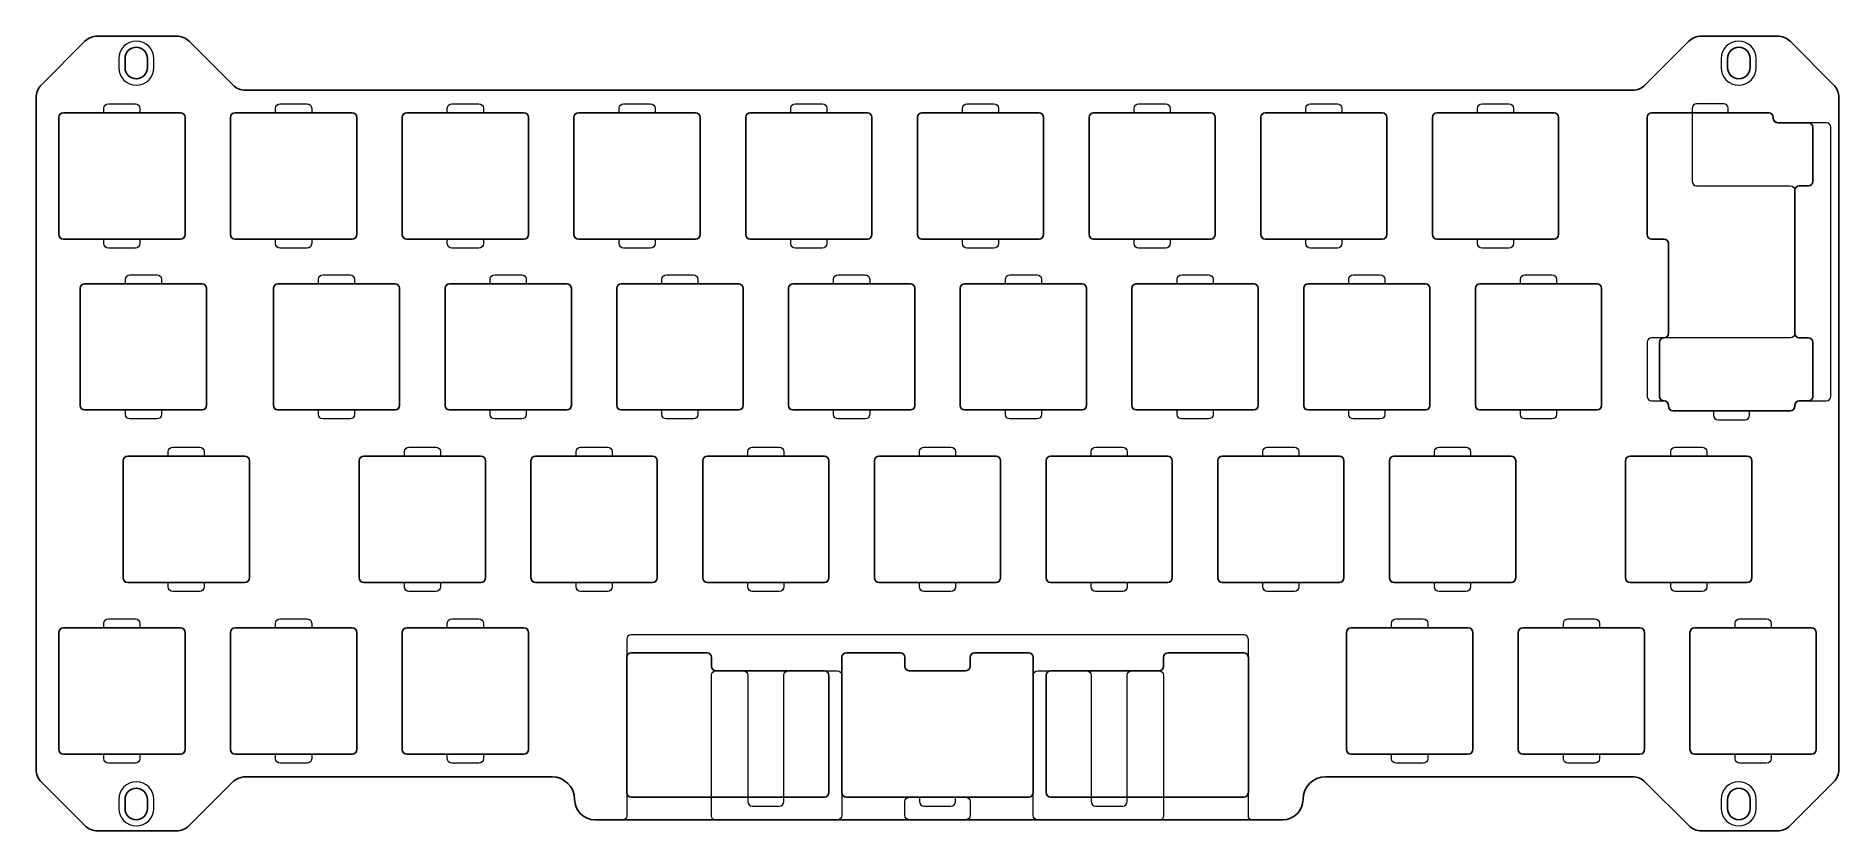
# Model space of a CAD drawing. Header units: millimetres. Extents: x 25 to 225, y 21 to 109.
import ezdxf

# ---------------------------------------------------------------- set-up
doc = ezdxf.new("R2010")
doc.units = ezdxf.units.MM
doc.header["$MEASUREMENT"] = 0
doc.layers.add('Throughcut', color=7, linetype='Continuous', lineweight=0)
doc.layers.add('Undercut', color=7, linetype='Continuous', lineweight=0)

msp = doc.modelspace()

# ---------------------------------------------------------------- linework, layer by layer
at = {"layer": 'Throughcut', "color": 18, "lineweight": 25, "true_color": 0x000000}
for points, knots in [([(24.87, 65.03), (24.87, 65.03), (24.87, 27.64), (24.87, 27.64), (24.87, 27.11), (25.08, 26.6), (25.46, 26.23), (25.46, 26.23), (30.28, 21.4), (30.28, 21.4), (30.66, 21.02), (31.17, 20.81), (31.7, 20.81), (31.7, 20.81), (40.44, 20.81), (40.44, 20.81), (40.97, 20.81), (41.48, 21.02), (41.86, 21.4), (41.86, 21.4), (46.68, 26.23), (46.68, 26.23), (47.05, 26.59), (47.55, 26.8), (48.07, 26.81), (48.07, 26.81), (82.12, 26.81), (82.12, 26.81), (83.5, 26.81), (84.62, 25.69), (84.62, 24.31), (84.62, 23.06), (85.64, 22.05), (86.89, 22.05), (86.89, 22.05), (163.18, 22.05), (163.18, 22.05), (164.43, 22.05), (165.44, 23.06), (165.44, 24.31), (165.44, 24.31), (165.44, 24.31), (165.44, 24.31), (165.44, 25.69), (166.56, 26.81), (167.94, 26.81), (167.94, 26.81), (201.99, 26.81), (201.99, 26.81), (202.52, 26.81), (203.03, 26.6), (203.4, 26.23), (203.4, 26.23), (208.23, 21.4), (208.23, 21.4), (208.61, 21.02), (209.12, 20.81), (209.65, 20.81), (209.65, 20.81), (218.07, 20.81), (218.07, 20.81), (218.6, 20.81), (219.11, 21.02), (219.48, 21.4), (219.48, 21.4), (224.31, 26.22), (224.31, 26.22), (224.69, 26.6), (224.9, 27.11), (224.9, 27.64), (224.9, 27.64), (224.9, 102.18), (224.9, 102.18), (224.9, 102.71), (224.69, 103.22), (224.31, 103.6), (224.31, 103.6), (219.48, 108.43), (219.48, 108.43), (219.11, 108.8), (218.6, 109.01), (218.07, 109.01), (218.07, 109.01), (209.65, 109.01), (209.65, 109.01), (209.12, 109.01), (208.61, 108.8), (208.24, 108.43), (208.24, 108.43), (203.41, 103.6), (203.41, 103.6), (203.03, 103.22), (202.52, 103.01), (201.99, 103.01), (201.99, 103.01), (48.1, 103.01), (48.1, 103.01), (47.57, 103.01), (47.06, 103.22), (46.69, 103.6), (46.69, 103.6), (41.86, 108.43), (41.86, 108.43), (41.48, 108.8), (40.97, 109.01), (40.44, 109.01), (40.44, 109.01), (31.7, 109.01), (31.7, 109.01), (31.17, 109.01), (30.66, 108.8), (30.29, 108.43), (30.29, 108.43), (25.46, 103.6), (25.46, 103.6), (25.08, 103.22), (24.87, 102.71), (24.87, 102.18), (24.87, 102.18), (24.87, 65.03), (24.87, 65.03)], [0, 0, 0, 0, 1, 1, 1, 2, 2, 2, 3, 3, 3, 4, 4, 4, 5, 5, 5, 6, 6, 6, 7, 7, 7, 8, 8, 8, 9, 9, 9, 10, 10, 10, 11, 11, 11, 12, 12, 12, 13, 13, 13, 14, 14, 14, 15, 15, 15, 16, 16, 16, 17, 17, 17, 18, 18, 18, 19, 19, 19, 20, 20, 20, 21, 21, 21, 22, 22, 22, 23, 23, 23, 24, 24, 24, 25, 25, 25, 26, 26, 26, 27, 27, 27, 28, 28, 28, 29, 29, 29, 30, 30, 30, 31, 31, 31, 32, 32, 32, 33, 33, 33, 34, 34, 34, 35, 35, 35, 36, 36, 36, 37, 37, 37, 38, 38, 38, 39, 39, 39, 40, 40, 40, 40]), ([(35.99, 104.26), (35.99, 104.26), (35.99, 104.26), (35.99, 104.26), (35.3, 104.26), (34.74, 104.82), (34.74, 105.51), (34.74, 105.51), (34.74, 106.51), (34.74, 106.51), (34.74, 107.2), (35.3, 107.76), (35.99, 107.76), (35.99, 107.76), (35.99, 107.76), (35.99, 107.76), (36.68, 107.76), (37.24, 107.2), (37.24, 106.51), (37.24, 106.51), (37.24, 105.51), (37.24, 105.51), (37.24, 104.82), (36.68, 104.26), (35.99, 104.26)], [0, 0, 0, 0, 1, 1, 1, 2, 2, 2, 3, 3, 3, 4, 4, 4, 5, 5, 5, 6, 6, 6, 7, 7, 7, 8, 8, 8, 8]), ([(213.78, 104.26), (213.78, 104.26), (213.78, 104.26), (213.78, 104.26), (213.09, 104.26), (212.53, 104.82), (212.53, 105.51), (212.53, 105.51), (212.53, 106.51), (212.53, 106.51), (212.53, 107.2), (213.09, 107.76), (213.78, 107.76), (213.78, 107.76), (213.78, 107.76), (213.78, 107.76), (214.47, 107.76), (215.03, 107.2), (215.03, 106.51), (215.03, 106.51), (215.03, 105.51), (215.03, 105.51), (215.03, 104.82), (214.47, 104.26), (213.78, 104.26)], [0, 0, 0, 0, 1, 1, 1, 2, 2, 2, 3, 3, 3, 4, 4, 4, 5, 5, 5, 6, 6, 6, 7, 7, 7, 8, 8, 8, 8]), ([(40.9, 86.49), (40.9, 86.49), (27.9, 86.49), (27.9, 86.49), (27.62, 86.49), (27.4, 86.71), (27.4, 86.99), (27.4, 86.99), (27.4, 99.99), (27.4, 99.99), (27.4, 100.26), (27.62, 100.49), (27.9, 100.49), (27.9, 100.49), (40.9, 100.49), (40.9, 100.49), (41.17, 100.49), (41.4, 100.26), (41.4, 99.99), (41.4, 99.99), (41.4, 86.99), (41.4, 86.99), (41.4, 86.71), (41.17, 86.49), (40.9, 86.49)], [0, 0, 0, 0, 1, 1, 1, 2, 2, 2, 3, 3, 3, 4, 4, 4, 5, 5, 5, 6, 6, 6, 7, 7, 7, 8, 8, 8, 8]), ([(59.95, 86.49), (59.95, 86.49), (46.95, 86.49), (46.95, 86.49), (46.67, 86.49), (46.45, 86.71), (46.45, 86.99), (46.45, 86.99), (46.45, 99.99), (46.45, 99.99), (46.45, 100.26), (46.67, 100.49), (46.95, 100.49), (46.95, 100.49), (59.95, 100.49), (59.95, 100.49), (60.22, 100.49), (60.45, 100.26), (60.45, 99.99), (60.45, 99.99), (60.45, 86.99), (60.45, 86.99), (60.45, 86.71), (60.22, 86.49), (59.95, 86.49)], [0, 0, 0, 0, 1, 1, 1, 2, 2, 2, 3, 3, 3, 4, 4, 4, 5, 5, 5, 6, 6, 6, 7, 7, 7, 8, 8, 8, 8]), ([(79, 86.49), (79, 86.49), (66, 86.49), (66, 86.49), (65.72, 86.49), (65.5, 86.71), (65.5, 86.99), (65.5, 86.99), (65.5, 99.99), (65.5, 99.99), (65.5, 100.26), (65.72, 100.49), (66, 100.49), (66, 100.49), (79, 100.49), (79, 100.49), (79.27, 100.49), (79.5, 100.26), (79.5, 99.99), (79.5, 99.99), (79.5, 86.99), (79.5, 86.99), (79.5, 86.71), (79.27, 86.49), (79, 86.49)], [0, 0, 0, 0, 1, 1, 1, 2, 2, 2, 3, 3, 3, 4, 4, 4, 5, 5, 5, 6, 6, 6, 7, 7, 7, 8, 8, 8, 8]), ([(98.05, 86.49), (98.05, 86.49), (85.05, 86.49), (85.05, 86.49), (84.77, 86.49), (84.55, 86.71), (84.55, 86.99), (84.55, 86.99), (84.55, 99.99), (84.55, 99.99), (84.55, 100.26), (84.77, 100.49), (85.05, 100.49), (85.05, 100.49), (98.05, 100.49), (98.05, 100.49), (98.32, 100.49), (98.55, 100.26), (98.55, 99.99), (98.55, 99.99), (98.55, 86.99), (98.55, 86.99), (98.55, 86.71), (98.32, 86.49), (98.05, 86.49)], [0, 0, 0, 0, 1, 1, 1, 2, 2, 2, 3, 3, 3, 4, 4, 4, 5, 5, 5, 6, 6, 6, 7, 7, 7, 8, 8, 8, 8]), ([(117.1, 86.49), (117.1, 86.49), (104.1, 86.49), (104.1, 86.49), (103.82, 86.49), (103.6, 86.71), (103.6, 86.99), (103.6, 86.99), (103.6, 99.99), (103.6, 99.99), (103.6, 100.26), (103.82, 100.49), (104.1, 100.49), (104.1, 100.49), (117.1, 100.49), (117.1, 100.49), (117.37, 100.49), (117.6, 100.26), (117.6, 99.99), (117.6, 99.99), (117.6, 86.99), (117.6, 86.99), (117.6, 86.71), (117.37, 86.49), (117.1, 86.49)], [0, 0, 0, 0, 1, 1, 1, 2, 2, 2, 3, 3, 3, 4, 4, 4, 5, 5, 5, 6, 6, 6, 7, 7, 7, 8, 8, 8, 8]), ([(136.15, 86.49), (136.15, 86.49), (123.15, 86.49), (123.15, 86.49), (122.87, 86.49), (122.65, 86.71), (122.65, 86.99), (122.65, 86.99), (122.65, 99.99), (122.65, 99.99), (122.65, 100.26), (122.87, 100.49), (123.15, 100.49), (123.15, 100.49), (136.15, 100.49), (136.15, 100.49), (136.42, 100.49), (136.65, 100.26), (136.65, 99.99), (136.65, 99.99), (136.65, 86.99), (136.65, 86.99), (136.65, 86.71), (136.42, 86.49), (136.15, 86.49)], [0, 0, 0, 0, 1, 1, 1, 2, 2, 2, 3, 3, 3, 4, 4, 4, 5, 5, 5, 6, 6, 6, 7, 7, 7, 8, 8, 8, 8]), ([(155.2, 86.49), (155.2, 86.49), (142.2, 86.49), (142.2, 86.49), (141.92, 86.49), (141.7, 86.71), (141.7, 86.99), (141.7, 86.99), (141.7, 99.99), (141.7, 99.99), (141.7, 100.26), (141.92, 100.49), (142.2, 100.49), (142.2, 100.49), (155.2, 100.49), (155.2, 100.49), (155.47, 100.49), (155.7, 100.26), (155.7, 99.99), (155.7, 99.99), (155.7, 86.99), (155.7, 86.99), (155.7, 86.71), (155.47, 86.49), (155.2, 86.49)], [0, 0, 0, 0, 1, 1, 1, 2, 2, 2, 3, 3, 3, 4, 4, 4, 5, 5, 5, 6, 6, 6, 7, 7, 7, 8, 8, 8, 8]), ([(174.25, 86.49), (174.25, 86.49), (161.25, 86.49), (161.25, 86.49), (160.97, 86.49), (160.75, 86.71), (160.75, 86.99), (160.75, 86.99), (160.75, 99.99), (160.75, 99.99), (160.75, 100.26), (160.97, 100.49), (161.25, 100.49), (161.25, 100.49), (174.25, 100.49), (174.25, 100.49), (174.52, 100.49), (174.75, 100.26), (174.75, 99.99), (174.75, 99.99), (174.75, 86.99), (174.75, 86.99), (174.75, 86.71), (174.52, 86.49), (174.25, 86.49)], [0, 0, 0, 0, 1, 1, 1, 2, 2, 2, 3, 3, 3, 4, 4, 4, 5, 5, 5, 6, 6, 6, 7, 7, 7, 8, 8, 8, 8]), ([(193.3, 86.49), (193.3, 86.49), (180.3, 86.49), (180.3, 86.49), (180.02, 86.49), (179.8, 86.71), (179.8, 86.99), (179.8, 86.99), (179.8, 99.99), (179.8, 99.99), (179.8, 100.26), (180.02, 100.49), (180.3, 100.49), (180.3, 100.49), (193.3, 100.49), (193.3, 100.49), (193.57, 100.49), (193.8, 100.26), (193.8, 99.99), (193.8, 99.99), (193.8, 86.99), (193.8, 86.99), (193.8, 86.71), (193.57, 86.49), (193.3, 86.49)], [0, 0, 0, 0, 1, 1, 1, 2, 2, 2, 3, 3, 3, 4, 4, 4, 5, 5, 5, 6, 6, 6, 7, 7, 7, 8, 8, 8, 8]), ([(220.49, 99.39), (220.49, 99.39), (218.11, 99.39), (218.11, 99.39), (217.83, 99.39), (217.61, 99.62), (217.61, 99.89), (217.61, 99.89), (217.61, 99.99), (217.61, 99.99), (217.61, 100.26), (217.38, 100.49), (217.11, 100.49), (217.11, 100.49), (204.11, 100.49), (204.11, 100.49), (203.83, 100.49), (203.61, 100.26), (203.61, 99.99), (203.61, 99.99), (203.61, 86.98), (203.61, 86.98), (203.61, 86.7), (203.83, 86.48), (204.11, 86.48), (204.11, 86.48), (205.49, 86.48), (205.49, 86.48), (205.77, 86.48), (205.99, 86.26), (205.99, 85.98), (205.99, 85.98), (205.99, 76.02), (205.99, 76.02), (205.99, 75.74), (205.77, 75.52), (205.49, 75.52), (205.21, 75.52), (204.99, 75.29), (204.99, 75.02), (204.99, 75.02), (204.99, 69.02), (204.99, 69.02), (204.99, 68.74), (205.21, 68.52), (205.49, 68.52), (205.77, 68.52), (205.99, 68.29), (205.99, 68.02), (205.99, 68.02), (205.99, 67.93), (205.99, 67.93), (205.99, 67.65), (206.21, 67.43), (206.49, 67.43), (206.49, 67.43), (219.49, 67.43), (219.49, 67.43), (219.77, 67.43), (219.99, 67.65), (219.99, 67.93), (219.99, 67.93), (219.99, 68.02), (219.99, 68.02), (219.99, 68.29), (220.21, 68.52), (220.49, 68.52), (220.49, 68.52), (221.49, 68.52), (221.49, 68.52), (221.77, 68.52), (221.99, 68.74), (221.99, 69.02), (221.99, 69.02), (221.99, 75.02), (221.99, 75.02), (221.99, 75.29), (221.77, 75.52), (221.49, 75.52), (221.49, 75.52), (220.49, 75.52), (220.49, 75.52), (220.21, 75.52), (219.99, 75.74), (219.99, 76.02), (219.99, 76.02), (219.99, 91.89), (219.99, 91.89), (219.99, 92.17), (220.21, 92.39), (220.49, 92.39), (220.49, 92.39), (221.49, 92.39), (221.49, 92.39), (221.77, 92.39), (221.99, 92.62), (221.99, 92.89), (221.99, 92.89), (221.99, 98.89), (221.99, 98.89), (221.99, 99.17), (221.77, 99.39), (221.49, 99.39), (221.49, 99.39), (220.49, 99.39), (220.49, 99.39)], [0, 0, 0, 0, 1, 1, 1, 2, 2, 2, 3, 3, 3, 4, 4, 4, 5, 5, 5, 6, 6, 6, 7, 7, 7, 8, 8, 8, 9, 9, 9, 10, 10, 10, 11, 11, 11, 12, 12, 12, 13, 13, 13, 14, 14, 14, 15, 15, 15, 16, 16, 16, 17, 17, 17, 18, 18, 18, 19, 19, 19, 20, 20, 20, 21, 21, 21, 22, 22, 22, 23, 23, 23, 24, 24, 24, 25, 25, 25, 26, 26, 26, 27, 27, 27, 28, 28, 28, 29, 29, 29, 30, 30, 30, 31, 31, 31, 32, 32, 32, 33, 33, 33, 34, 34, 34, 35, 35, 35, 35]), ([(43.28, 67.52), (43.28, 67.52), (30.28, 67.52), (30.28, 67.52), (30, 67.52), (29.78, 67.74), (29.78, 68.02), (29.78, 68.02), (29.78, 81.02), (29.78, 81.02), (29.78, 81.3), (30, 81.52), (30.28, 81.52), (30.28, 81.52), (43.28, 81.52), (43.28, 81.52), (43.55, 81.52), (43.78, 81.3), (43.78, 81.02), (43.78, 81.02), (43.78, 68.02), (43.78, 68.02), (43.78, 67.74), (43.55, 67.52), (43.28, 67.52)], [0, 0, 0, 0, 1, 1, 1, 2, 2, 2, 3, 3, 3, 4, 4, 4, 5, 5, 5, 6, 6, 6, 7, 7, 7, 8, 8, 8, 8]), ([(64.71, 67.52), (64.71, 67.52), (51.71, 67.52), (51.71, 67.52), (51.43, 67.52), (51.21, 67.74), (51.21, 68.02), (51.21, 68.02), (51.21, 81.02), (51.21, 81.02), (51.21, 81.3), (51.43, 81.52), (51.71, 81.52), (51.71, 81.52), (64.71, 81.52), (64.71, 81.52), (64.98, 81.52), (65.21, 81.3), (65.21, 81.02), (65.21, 81.02), (65.21, 68.02), (65.21, 68.02), (65.21, 67.74), (64.98, 67.52), (64.71, 67.52)], [0, 0, 0, 0, 1, 1, 1, 2, 2, 2, 3, 3, 3, 4, 4, 4, 5, 5, 5, 6, 6, 6, 7, 7, 7, 8, 8, 8, 8]), ([(83.76, 67.52), (83.76, 67.52), (70.76, 67.52), (70.76, 67.52), (70.48, 67.52), (70.26, 67.74), (70.26, 68.02), (70.26, 68.02), (70.26, 81.02), (70.26, 81.02), (70.26, 81.3), (70.48, 81.52), (70.76, 81.52), (70.76, 81.52), (83.76, 81.52), (83.76, 81.52), (84.03, 81.52), (84.26, 81.3), (84.26, 81.02), (84.26, 81.02), (84.26, 68.02), (84.26, 68.02), (84.26, 67.74), (84.03, 67.52), (83.76, 67.52)], [0, 0, 0, 0, 1, 1, 1, 2, 2, 2, 3, 3, 3, 4, 4, 4, 5, 5, 5, 6, 6, 6, 7, 7, 7, 8, 8, 8, 8]), ([(102.81, 67.52), (102.81, 67.52), (89.81, 67.52), (89.81, 67.52), (89.53, 67.52), (89.31, 67.74), (89.31, 68.02), (89.31, 68.02), (89.31, 81.02), (89.31, 81.02), (89.31, 81.3), (89.53, 81.52), (89.81, 81.52), (89.81, 81.52), (102.81, 81.52), (102.81, 81.52), (103.08, 81.52), (103.31, 81.3), (103.31, 81.02), (103.31, 81.02), (103.31, 68.02), (103.31, 68.02), (103.31, 67.74), (103.08, 67.52), (102.81, 67.52)], [0, 0, 0, 0, 1, 1, 1, 2, 2, 2, 3, 3, 3, 4, 4, 4, 5, 5, 5, 6, 6, 6, 7, 7, 7, 8, 8, 8, 8]), ([(121.86, 67.52), (121.86, 67.52), (108.86, 67.52), (108.86, 67.52), (108.58, 67.52), (108.36, 67.74), (108.36, 68.02), (108.36, 68.02), (108.36, 81.02), (108.36, 81.02), (108.36, 81.3), (108.58, 81.52), (108.86, 81.52), (108.86, 81.52), (121.86, 81.52), (121.86, 81.52), (122.13, 81.52), (122.36, 81.3), (122.36, 81.02), (122.36, 81.02), (122.36, 68.02), (122.36, 68.02), (122.36, 67.74), (122.13, 67.52), (121.86, 67.52)], [0, 0, 0, 0, 1, 1, 1, 2, 2, 2, 3, 3, 3, 4, 4, 4, 5, 5, 5, 6, 6, 6, 7, 7, 7, 8, 8, 8, 8]), ([(140.91, 67.52), (140.91, 67.52), (127.91, 67.52), (127.91, 67.52), (127.63, 67.52), (127.41, 67.74), (127.41, 68.02), (127.41, 68.02), (127.41, 81.02), (127.41, 81.02), (127.41, 81.3), (127.63, 81.52), (127.91, 81.52), (127.91, 81.52), (140.91, 81.52), (140.91, 81.52), (141.18, 81.52), (141.41, 81.3), (141.41, 81.02), (141.41, 81.02), (141.41, 68.02), (141.41, 68.02), (141.41, 67.74), (141.18, 67.52), (140.91, 67.52)], [0, 0, 0, 0, 1, 1, 1, 2, 2, 2, 3, 3, 3, 4, 4, 4, 5, 5, 5, 6, 6, 6, 7, 7, 7, 8, 8, 8, 8]), ([(159.96, 67.52), (159.96, 67.52), (146.96, 67.52), (146.96, 67.52), (146.68, 67.52), (146.46, 67.74), (146.46, 68.02), (146.46, 68.02), (146.46, 81.02), (146.46, 81.02), (146.46, 81.3), (146.68, 81.52), (146.96, 81.52), (146.96, 81.52), (159.96, 81.52), (159.96, 81.52), (160.23, 81.52), (160.46, 81.3), (160.46, 81.02), (160.46, 81.02), (160.46, 68.02), (160.46, 68.02), (160.46, 67.74), (160.23, 67.52), (159.96, 67.52)], [0, 0, 0, 0, 1, 1, 1, 2, 2, 2, 3, 3, 3, 4, 4, 4, 5, 5, 5, 6, 6, 6, 7, 7, 7, 8, 8, 8, 8]), ([(179.01, 67.52), (179.01, 67.52), (166.01, 67.52), (166.01, 67.52), (165.73, 67.52), (165.51, 67.74), (165.51, 68.02), (165.51, 68.02), (165.51, 81.02), (165.51, 81.02), (165.51, 81.3), (165.73, 81.52), (166.01, 81.52), (166.01, 81.52), (179.01, 81.52), (179.01, 81.52), (179.28, 81.52), (179.51, 81.3), (179.51, 81.02), (179.51, 81.02), (179.51, 68.02), (179.51, 68.02), (179.51, 67.74), (179.28, 67.52), (179.01, 67.52)], [0, 0, 0, 0, 1, 1, 1, 2, 2, 2, 3, 3, 3, 4, 4, 4, 5, 5, 5, 6, 6, 6, 7, 7, 7, 8, 8, 8, 8]), ([(198.06, 67.52), (198.06, 67.52), (185.06, 67.52), (185.06, 67.52), (184.78, 67.52), (184.56, 67.74), (184.56, 68.02), (184.56, 68.02), (184.56, 81.02), (184.56, 81.02), (184.56, 81.3), (184.78, 81.52), (185.06, 81.52), (185.06, 81.52), (198.06, 81.52), (198.06, 81.52), (198.33, 81.52), (198.56, 81.3), (198.56, 81.02), (198.56, 81.02), (198.56, 68.02), (198.56, 68.02), (198.56, 67.74), (198.33, 67.52), (198.06, 67.52)], [0, 0, 0, 0, 1, 1, 1, 2, 2, 2, 3, 3, 3, 4, 4, 4, 5, 5, 5, 6, 6, 6, 7, 7, 7, 8, 8, 8, 8]), ([(48.04, 48.39), (48.04, 48.39), (35.04, 48.39), (35.04, 48.39), (34.76, 48.39), (34.54, 48.61), (34.54, 48.89), (34.54, 48.89), (34.54, 61.89), (34.54, 61.89), (34.54, 62.16), (34.76, 62.39), (35.04, 62.39), (35.04, 62.39), (48.04, 62.39), (48.04, 62.39), (48.31, 62.39), (48.54, 62.16), (48.54, 61.89), (48.54, 61.89), (48.54, 48.89), (48.54, 48.89), (48.54, 48.61), (48.31, 48.39), (48.04, 48.39)], [0, 0, 0, 0, 1, 1, 1, 2, 2, 2, 3, 3, 3, 4, 4, 4, 5, 5, 5, 6, 6, 6, 7, 7, 7, 8, 8, 8, 8]), ([(74.23, 48.39), (74.23, 48.39), (61.23, 48.39), (61.23, 48.39), (60.96, 48.39), (60.73, 48.61), (60.73, 48.89), (60.73, 48.89), (60.73, 61.89), (60.73, 61.89), (60.73, 62.16), (60.96, 62.39), (61.23, 62.39), (61.23, 62.39), (74.23, 62.39), (74.23, 62.39), (74.51, 62.39), (74.73, 62.16), (74.73, 61.89), (74.73, 61.89), (74.73, 48.89), (74.73, 48.89), (74.73, 48.61), (74.51, 48.39), (74.23, 48.39)], [0, 0, 0, 0, 1, 1, 1, 2, 2, 2, 3, 3, 3, 4, 4, 4, 5, 5, 5, 6, 6, 6, 7, 7, 7, 8, 8, 8, 8]), ([(93.28, 48.39), (93.28, 48.39), (80.28, 48.39), (80.28, 48.39), (80.01, 48.39), (79.78, 48.61), (79.78, 48.89), (79.78, 48.89), (79.78, 61.89), (79.78, 61.89), (79.78, 62.16), (80.01, 62.39), (80.28, 62.39), (80.28, 62.39), (93.28, 62.39), (93.28, 62.39), (93.56, 62.39), (93.78, 62.16), (93.78, 61.89), (93.78, 61.89), (93.78, 48.89), (93.78, 48.89), (93.78, 48.61), (93.56, 48.39), (93.28, 48.39)], [0, 0, 0, 0, 1, 1, 1, 2, 2, 2, 3, 3, 3, 4, 4, 4, 5, 5, 5, 6, 6, 6, 7, 7, 7, 8, 8, 8, 8]), ([(112.33, 48.39), (112.33, 48.39), (99.33, 48.39), (99.33, 48.39), (99.06, 48.39), (98.83, 48.61), (98.83, 48.89), (98.83, 48.89), (98.83, 61.89), (98.83, 61.89), (98.83, 62.16), (99.06, 62.39), (99.33, 62.39), (99.33, 62.39), (112.33, 62.39), (112.33, 62.39), (112.61, 62.39), (112.83, 62.16), (112.83, 61.89), (112.83, 61.89), (112.83, 48.89), (112.83, 48.89), (112.83, 48.61), (112.61, 48.39), (112.33, 48.39)], [0, 0, 0, 0, 1, 1, 1, 2, 2, 2, 3, 3, 3, 4, 4, 4, 5, 5, 5, 6, 6, 6, 7, 7, 7, 8, 8, 8, 8]), ([(131.38, 48.39), (131.38, 48.39), (118.38, 48.39), (118.38, 48.39), (118.11, 48.39), (117.88, 48.61), (117.88, 48.89), (117.88, 48.89), (117.88, 61.89), (117.88, 61.89), (117.88, 62.16), (118.11, 62.39), (118.38, 62.39), (118.38, 62.39), (131.38, 62.39), (131.38, 62.39), (131.66, 62.39), (131.88, 62.16), (131.88, 61.89), (131.88, 61.89), (131.88, 48.89), (131.88, 48.89), (131.88, 48.61), (131.66, 48.39), (131.38, 48.39)], [0, 0, 0, 0, 1, 1, 1, 2, 2, 2, 3, 3, 3, 4, 4, 4, 5, 5, 5, 6, 6, 6, 7, 7, 7, 8, 8, 8, 8]), ([(150.43, 48.39), (150.43, 48.39), (137.43, 48.39), (137.43, 48.39), (137.16, 48.39), (136.93, 48.61), (136.93, 48.89), (136.93, 48.89), (136.93, 61.89), (136.93, 61.89), (136.93, 62.16), (137.16, 62.39), (137.43, 62.39), (137.43, 62.39), (150.43, 62.39), (150.43, 62.39), (150.71, 62.39), (150.93, 62.16), (150.93, 61.89), (150.93, 61.89), (150.93, 48.89), (150.93, 48.89), (150.93, 48.61), (150.71, 48.39), (150.43, 48.39)], [0, 0, 0, 0, 1, 1, 1, 2, 2, 2, 3, 3, 3, 4, 4, 4, 5, 5, 5, 6, 6, 6, 7, 7, 7, 8, 8, 8, 8]), ([(169.48, 48.39), (169.48, 48.39), (156.48, 48.39), (156.48, 48.39), (156.21, 48.39), (155.98, 48.61), (155.98, 48.89), (155.98, 48.89), (155.98, 61.89), (155.98, 61.89), (155.98, 62.16), (156.21, 62.39), (156.48, 62.39), (156.48, 62.39), (169.48, 62.39), (169.48, 62.39), (169.76, 62.39), (169.98, 62.16), (169.98, 61.89), (169.98, 61.89), (169.98, 48.89), (169.98, 48.89), (169.98, 48.61), (169.76, 48.39), (169.48, 48.39)], [0, 0, 0, 0, 1, 1, 1, 2, 2, 2, 3, 3, 3, 4, 4, 4, 5, 5, 5, 6, 6, 6, 7, 7, 7, 8, 8, 8, 8]), ([(188.53, 48.39), (188.53, 48.39), (175.53, 48.39), (175.53, 48.39), (175.26, 48.39), (175.03, 48.61), (175.03, 48.89), (175.03, 48.89), (175.03, 61.89), (175.03, 61.89), (175.03, 62.16), (175.26, 62.39), (175.53, 62.39), (175.53, 62.39), (188.53, 62.39), (188.53, 62.39), (188.81, 62.39), (189.03, 62.16), (189.03, 61.89), (189.03, 61.89), (189.03, 48.89), (189.03, 48.89), (189.03, 48.61), (188.81, 48.39), (188.53, 48.39)], [0, 0, 0, 0, 1, 1, 1, 2, 2, 2, 3, 3, 3, 4, 4, 4, 5, 5, 5, 6, 6, 6, 7, 7, 7, 8, 8, 8, 8]), ([(214.73, 48.39), (214.73, 48.39), (201.73, 48.39), (201.73, 48.39), (201.45, 48.39), (201.23, 48.61), (201.23, 48.89), (201.23, 48.89), (201.23, 61.89), (201.23, 61.89), (201.23, 62.16), (201.45, 62.39), (201.73, 62.39), (201.73, 62.39), (214.73, 62.39), (214.73, 62.39), (215, 62.39), (215.23, 62.16), (215.23, 61.89), (215.23, 61.89), (215.23, 48.89), (215.23, 48.89), (215.23, 48.61), (215, 48.39), (214.73, 48.39)], [0, 0, 0, 0, 1, 1, 1, 2, 2, 2, 3, 3, 3, 4, 4, 4, 5, 5, 5, 6, 6, 6, 7, 7, 7, 8, 8, 8, 8]), ([(40.9, 29.34), (40.9, 29.34), (27.9, 29.34), (27.9, 29.34), (27.62, 29.34), (27.4, 29.56), (27.4, 29.84), (27.4, 29.84), (27.4, 42.84), (27.4, 42.84), (27.4, 43.11), (27.62, 43.34), (27.9, 43.34), (27.9, 43.34), (40.9, 43.34), (40.9, 43.34), (41.17, 43.34), (41.4, 43.11), (41.4, 42.84), (41.4, 42.84), (41.4, 29.84), (41.4, 29.84), (41.4, 29.56), (41.17, 29.34), (40.9, 29.34)], [0, 0, 0, 0, 1, 1, 1, 2, 2, 2, 3, 3, 3, 4, 4, 4, 5, 5, 5, 6, 6, 6, 7, 7, 7, 8, 8, 8, 8]), ([(59.95, 29.34), (59.95, 29.34), (46.95, 29.34), (46.95, 29.34), (46.67, 29.34), (46.45, 29.56), (46.45, 29.84), (46.45, 29.84), (46.45, 42.84), (46.45, 42.84), (46.45, 43.11), (46.67, 43.34), (46.95, 43.34), (46.95, 43.34), (59.95, 43.34), (59.95, 43.34), (60.22, 43.34), (60.45, 43.11), (60.45, 42.84), (60.45, 42.84), (60.45, 29.84), (60.45, 29.84), (60.45, 29.56), (60.22, 29.34), (59.95, 29.34)], [0, 0, 0, 0, 1, 1, 1, 2, 2, 2, 3, 3, 3, 4, 4, 4, 5, 5, 5, 6, 6, 6, 7, 7, 7, 8, 8, 8, 8]), ([(79, 29.34), (79, 29.34), (66, 29.34), (66, 29.34), (65.72, 29.34), (65.5, 29.56), (65.5, 29.84), (65.5, 29.84), (65.5, 42.84), (65.5, 42.84), (65.5, 43.11), (65.72, 43.34), (66, 43.34), (66, 43.34), (79, 43.34), (79, 43.34), (79.27, 43.34), (79.5, 43.11), (79.5, 42.84), (79.5, 42.84), (79.5, 29.84), (79.5, 29.84), (79.5, 29.56), (79.27, 29.34), (79, 29.34)], [0, 0, 0, 0, 1, 1, 1, 2, 2, 2, 3, 3, 3, 4, 4, 4, 5, 5, 5, 6, 6, 6, 7, 7, 7, 8, 8, 8, 8]), ([(183.77, 29.34), (183.77, 29.34), (170.77, 29.34), (170.77, 29.34), (170.49, 29.34), (170.27, 29.56), (170.27, 29.84), (170.27, 29.84), (170.27, 42.84), (170.27, 42.84), (170.27, 43.11), (170.49, 43.34), (170.77, 43.34), (170.77, 43.34), (183.77, 43.34), (183.77, 43.34), (184.05, 43.34), (184.27, 43.11), (184.27, 42.84), (184.27, 42.84), (184.27, 29.84), (184.27, 29.84), (184.27, 29.56), (184.05, 29.34), (183.77, 29.34)], [0, 0, 0, 0, 1, 1, 1, 2, 2, 2, 3, 3, 3, 4, 4, 4, 5, 5, 5, 6, 6, 6, 7, 7, 7, 8, 8, 8, 8]), ([(202.82, 29.34), (202.82, 29.34), (189.82, 29.34), (189.82, 29.34), (189.54, 29.34), (189.32, 29.56), (189.32, 29.84), (189.32, 29.84), (189.32, 42.84), (189.32, 42.84), (189.32, 43.11), (189.54, 43.34), (189.82, 43.34), (189.82, 43.34), (202.82, 43.34), (202.82, 43.34), (203.1, 43.34), (203.32, 43.11), (203.32, 42.84), (203.32, 42.84), (203.32, 29.84), (203.32, 29.84), (203.32, 29.56), (203.1, 29.34), (202.82, 29.34)], [0, 0, 0, 0, 1, 1, 1, 2, 2, 2, 3, 3, 3, 4, 4, 4, 5, 5, 5, 6, 6, 6, 7, 7, 7, 8, 8, 8, 8]), ([(221.87, 29.34), (221.87, 29.34), (208.87, 29.34), (208.87, 29.34), (208.59, 29.34), (208.37, 29.56), (208.37, 29.84), (208.37, 29.84), (208.37, 42.84), (208.37, 42.84), (208.37, 43.11), (208.59, 43.34), (208.87, 43.34), (208.87, 43.34), (221.87, 43.34), (221.87, 43.34), (222.15, 43.34), (222.37, 43.11), (222.37, 42.84), (222.37, 42.84), (222.37, 29.84), (222.37, 29.84), (222.37, 29.56), (222.15, 29.34), (221.87, 29.34)], [0, 0, 0, 0, 1, 1, 1, 2, 2, 2, 3, 3, 3, 4, 4, 4, 5, 5, 5, 6, 6, 6, 7, 7, 7, 8, 8, 8, 8]), ([(99.81, 39.07), (99.81, 38.8), (100.03, 38.57), (100.31, 38.57), (100.31, 38.57), (112.33, 38.57), (112.33, 38.57), (112.61, 38.57), (112.83, 38.35), (112.83, 38.07), (112.83, 38.07), (112.83, 25.07), (112.83, 25.07), (112.83, 24.8), (112.61, 24.57), (112.33, 24.57), (112.33, 24.57), (90.9, 24.57), (90.9, 24.57), (90.62, 24.57), (90.4, 24.8), (90.4, 25.07), (90.4, 25.07), (90.4, 40.07), (90.4, 40.07), (90.4, 40.35), (90.62, 40.57), (90.9, 40.57), (90.9, 40.57), (99.31, 40.57), (99.31, 40.57), (99.31, 40.57), (99.31, 40.57), (99.31, 40.57), (99.58, 40.57), (99.81, 40.34), (99.81, 40.07), (99.81, 40.07), (99.81, 39.07), (99.81, 39.07)], [0, 0, 0, 0, 1, 1, 1, 2, 2, 2, 3, 3, 3, 4, 4, 4, 5, 5, 5, 6, 6, 6, 7, 7, 7, 8, 8, 8, 9, 9, 9, 10, 10, 10, 11, 11, 11, 12, 12, 12, 13, 13, 13, 13]), ([(128, 38.57), (128.27, 38.57), (128.5, 38.79), (128.5, 39.07), (128.5, 39.07), (128.5, 40.07), (128.5, 40.07), (128.5, 40.35), (128.72, 40.57), (129, 40.57), (129, 40.57), (135, 40.57), (135, 40.57), (135.27, 40.57), (135.5, 40.35), (135.5, 40.07), (135.5, 40.07), (135.5, 25.07), (135.5, 25.07), (135.5, 24.8), (135.27, 24.57), (135, 24.57), (135, 24.57), (114.77, 24.57), (114.77, 24.57), (114.5, 24.57), (114.27, 24.8), (114.27, 25.07), (114.27, 25.07), (114.27, 40.07), (114.27, 40.07), (114.27, 40.35), (114.5, 40.57), (114.77, 40.57), (114.77, 40.57), (120.77, 40.57), (120.77, 40.57), (121.05, 40.57), (121.27, 40.35), (121.27, 40.07), (121.27, 40.07), (121.27, 39.07), (121.27, 39.07), (121.27, 38.79), (121.5, 38.57), (121.77, 38.57), (121.77, 38.57), (128, 38.57), (128, 38.57)], [0, 0, 0, 0, 1, 1, 1, 2, 2, 2, 3, 3, 3, 4, 4, 4, 5, 5, 5, 6, 6, 6, 7, 7, 7, 8, 8, 8, 9, 9, 9, 10, 10, 10, 11, 11, 11, 12, 12, 12, 13, 13, 13, 14, 14, 14, 15, 15, 15, 16, 16, 16, 16]), ([(149.46, 38.57), (149.73, 38.57), (149.96, 38.8), (149.96, 39.07), (149.96, 39.07), (149.96, 40.07), (149.96, 40.07), (149.96, 40.34), (150.18, 40.57), (150.46, 40.57), (150.46, 40.57), (158.87, 40.57), (158.87, 40.57), (158.87, 40.57), (158.87, 40.57), (158.87, 40.57), (159.15, 40.57), (159.37, 40.35), (159.37, 40.07), (159.37, 40.07), (159.37, 25.07), (159.37, 25.07), (159.37, 24.8), (159.15, 24.57), (158.87, 24.57), (158.87, 24.57), (137.43, 24.57), (137.43, 24.57), (137.16, 24.57), (136.93, 24.8), (136.93, 25.07), (136.93, 25.07), (136.93, 38.07), (136.93, 38.07), (136.93, 38.35), (137.16, 38.57), (137.43, 38.57), (137.43, 38.57), (149.46, 38.57), (149.46, 38.57)], [0, 0, 0, 0, 1, 1, 1, 2, 2, 2, 3, 3, 3, 4, 4, 4, 5, 5, 5, 6, 6, 6, 7, 7, 7, 8, 8, 8, 9, 9, 9, 10, 10, 10, 11, 11, 11, 12, 12, 12, 13, 13, 13, 13]), ([(35.99, 22.06), (35.99, 22.06), (35.99, 22.06), (35.99, 22.06), (35.3, 22.06), (34.74, 22.62), (34.74, 23.31), (34.74, 23.31), (34.74, 24.31), (34.74, 24.31), (34.74, 25), (35.3, 25.56), (35.99, 25.56), (35.99, 25.56), (35.99, 25.56), (35.99, 25.56), (36.68, 25.56), (37.24, 25), (37.24, 24.31), (37.24, 24.31), (37.24, 23.31), (37.24, 23.31), (37.24, 22.62), (36.68, 22.06), (35.99, 22.06)], [0, 0, 0, 0, 1, 1, 1, 2, 2, 2, 3, 3, 3, 4, 4, 4, 5, 5, 5, 6, 6, 6, 7, 7, 7, 8, 8, 8, 8]), ([(213.78, 22.06), (213.78, 22.06), (213.78, 22.06), (213.78, 22.06), (213.09, 22.06), (212.53, 22.62), (212.53, 23.31), (212.53, 23.31), (212.53, 24.31), (212.53, 24.31), (212.53, 25), (213.09, 25.56), (213.78, 25.56), (213.78, 25.56), (213.78, 25.56), (213.78, 25.56), (214.47, 25.56), (215.03, 25), (215.03, 24.31), (215.03, 24.31), (215.03, 23.31), (215.03, 23.31), (215.03, 22.62), (214.47, 22.06), (213.78, 22.06)], [0, 0, 0, 0, 1, 1, 1, 2, 2, 2, 3, 3, 3, 4, 4, 4, 5, 5, 5, 6, 6, 6, 7, 7, 7, 8, 8, 8, 8])]:
    msp.add_open_spline(points, degree=3, knots=knots, dxfattribs=at)
at = {"layer": 'Undercut', "color": 18, "lineweight": 9, "true_color": 0x000000}
for points, knots in [([(35.99, 103.56), (35.99, 103.56), (35.99, 103.56), (35.99, 103.56), (34.91, 103.56), (34.04, 104.43), (34.04, 105.51), (34.04, 105.51), (34.04, 106.51), (34.04, 106.51), (34.04, 107.59), (34.91, 108.46), (35.99, 108.46), (35.99, 108.46), (35.99, 108.46), (35.99, 108.46), (37.07, 108.46), (37.94, 107.59), (37.94, 106.51), (37.94, 106.51), (37.94, 105.51), (37.94, 105.51), (37.94, 104.43), (37.07, 103.56), (35.99, 103.56)], [0, 0, 0, 0, 1, 1, 1, 2, 2, 2, 3, 3, 3, 4, 4, 4, 5, 5, 5, 6, 6, 6, 7, 7, 7, 8, 8, 8, 8]), ([(213.78, 103.56), (213.78, 103.56), (213.78, 103.56), (213.78, 103.56), (212.7, 103.56), (211.83, 104.43), (211.83, 105.51), (211.83, 105.51), (211.83, 106.51), (211.83, 106.51), (211.83, 107.59), (212.7, 108.46), (213.78, 108.46), (213.78, 108.46), (213.78, 108.46), (213.78, 108.46), (214.85, 108.46), (215.73, 107.59), (215.73, 106.51), (215.73, 106.51), (215.73, 105.51), (215.73, 105.51), (215.73, 104.43), (214.85, 103.56), (213.78, 103.56)], [0, 0, 0, 0, 1, 1, 1, 2, 2, 2, 3, 3, 3, 4, 4, 4, 5, 5, 5, 6, 6, 6, 7, 7, 7, 8, 8, 8, 8]), ([(32.4, 86.49), (32.4, 86.49), (32.4, 85.99), (32.4, 85.99), (32.4, 85.71), (32.62, 85.49), (32.9, 85.49), (32.9, 85.49), (35.9, 85.49), (35.9, 85.49), (36.17, 85.49), (36.4, 85.71), (36.4, 85.99), (36.4, 85.99), (36.4, 86.49), (36.4, 86.49), (36.4, 86.49), (40.9, 86.49), (40.9, 86.49), (41.17, 86.49), (41.4, 86.71), (41.4, 86.99), (41.4, 86.99), (41.4, 99.99), (41.4, 99.99), (41.4, 100.26), (41.17, 100.49), (40.9, 100.49), (40.9, 100.49), (36.4, 100.49), (36.4, 100.49), (36.4, 100.49), (36.4, 100.99), (36.4, 100.99), (36.4, 101.26), (36.17, 101.49), (35.9, 101.49), (35.9, 101.49), (32.9, 101.49), (32.9, 101.49), (32.62, 101.49), (32.4, 101.26), (32.4, 100.99), (32.4, 100.99), (32.4, 100.49), (32.4, 100.49), (32.4, 100.49), (27.9, 100.49), (27.9, 100.49), (27.62, 100.49), (27.4, 100.26), (27.4, 99.99), (27.4, 99.99), (27.4, 86.99), (27.4, 86.99), (27.4, 86.71), (27.62, 86.49), (27.9, 86.49), (27.9, 86.49), (32.4, 86.49), (32.4, 86.49)], [0, 0, 0, 0, 1, 1, 1, 2, 2, 2, 3, 3, 3, 4, 4, 4, 5, 5, 5, 6, 6, 6, 7, 7, 7, 8, 8, 8, 9, 9, 9, 10, 10, 10, 11, 11, 11, 12, 12, 12, 13, 13, 13, 14, 14, 14, 15, 15, 15, 16, 16, 16, 17, 17, 17, 18, 18, 18, 19, 19, 19, 20, 20, 20, 20]), ([(51.45, 86.49), (51.45, 86.49), (51.45, 85.99), (51.45, 85.99), (51.45, 85.71), (51.67, 85.49), (51.95, 85.49), (51.95, 85.49), (54.95, 85.49), (54.95, 85.49), (55.22, 85.49), (55.45, 85.71), (55.45, 85.99), (55.45, 85.99), (55.45, 86.49), (55.45, 86.49), (55.45, 86.49), (59.95, 86.49), (59.95, 86.49), (60.22, 86.49), (60.45, 86.71), (60.45, 86.99), (60.45, 86.99), (60.45, 99.99), (60.45, 99.99), (60.45, 100.26), (60.22, 100.49), (59.95, 100.49), (59.95, 100.49), (55.45, 100.49), (55.45, 100.49), (55.45, 100.49), (55.45, 100.99), (55.45, 100.99), (55.45, 101.26), (55.22, 101.49), (54.95, 101.49), (54.95, 101.49), (51.95, 101.49), (51.95, 101.49), (51.67, 101.49), (51.45, 101.26), (51.45, 100.99), (51.45, 100.99), (51.45, 100.49), (51.45, 100.49), (51.45, 100.49), (46.95, 100.49), (46.95, 100.49), (46.67, 100.49), (46.45, 100.26), (46.45, 99.99), (46.45, 99.99), (46.45, 86.99), (46.45, 86.99), (46.45, 86.71), (46.67, 86.49), (46.95, 86.49), (46.95, 86.49), (51.45, 86.49), (51.45, 86.49)], [0, 0, 0, 0, 1, 1, 1, 2, 2, 2, 3, 3, 3, 4, 4, 4, 5, 5, 5, 6, 6, 6, 7, 7, 7, 8, 8, 8, 9, 9, 9, 10, 10, 10, 11, 11, 11, 12, 12, 12, 13, 13, 13, 14, 14, 14, 15, 15, 15, 16, 16, 16, 17, 17, 17, 18, 18, 18, 19, 19, 19, 20, 20, 20, 20]), ([(70.5, 86.49), (70.5, 86.49), (70.5, 85.99), (70.5, 85.99), (70.5, 85.71), (70.72, 85.49), (71, 85.49), (71, 85.49), (74, 85.49), (74, 85.49), (74.27, 85.49), (74.5, 85.71), (74.5, 85.99), (74.5, 85.99), (74.5, 86.49), (74.5, 86.49), (74.5, 86.49), (79, 86.49), (79, 86.49), (79.27, 86.49), (79.5, 86.71), (79.5, 86.99), (79.5, 86.99), (79.5, 99.99), (79.5, 99.99), (79.5, 100.26), (79.27, 100.49), (79, 100.49), (79, 100.49), (74.5, 100.49), (74.5, 100.49), (74.5, 100.49), (74.5, 100.99), (74.5, 100.99), (74.5, 101.26), (74.27, 101.49), (74, 101.49), (74, 101.49), (71, 101.49), (71, 101.49), (70.72, 101.49), (70.5, 101.26), (70.5, 100.99), (70.5, 100.99), (70.5, 100.49), (70.5, 100.49), (70.5, 100.49), (66, 100.49), (66, 100.49), (65.72, 100.49), (65.5, 100.26), (65.5, 99.99), (65.5, 99.99), (65.5, 86.99), (65.5, 86.99), (65.5, 86.71), (65.72, 86.49), (66, 86.49), (66, 86.49), (70.5, 86.49), (70.5, 86.49)], [0, 0, 0, 0, 1, 1, 1, 2, 2, 2, 3, 3, 3, 4, 4, 4, 5, 5, 5, 6, 6, 6, 7, 7, 7, 8, 8, 8, 9, 9, 9, 10, 10, 10, 11, 11, 11, 12, 12, 12, 13, 13, 13, 14, 14, 14, 15, 15, 15, 16, 16, 16, 17, 17, 17, 18, 18, 18, 19, 19, 19, 20, 20, 20, 20]), ([(89.55, 86.49), (89.55, 86.49), (89.55, 85.99), (89.55, 85.99), (89.55, 85.71), (89.77, 85.49), (90.05, 85.49), (90.05, 85.49), (93.05, 85.49), (93.05, 85.49), (93.32, 85.49), (93.55, 85.71), (93.55, 85.99), (93.55, 85.99), (93.55, 86.49), (93.55, 86.49), (93.55, 86.49), (98.05, 86.49), (98.05, 86.49), (98.32, 86.49), (98.55, 86.71), (98.55, 86.99), (98.55, 86.99), (98.55, 99.99), (98.55, 99.99), (98.55, 100.26), (98.32, 100.49), (98.05, 100.49), (98.05, 100.49), (93.55, 100.49), (93.55, 100.49), (93.55, 100.49), (93.55, 100.99), (93.55, 100.99), (93.55, 101.26), (93.32, 101.49), (93.05, 101.49), (93.05, 101.49), (90.05, 101.49), (90.05, 101.49), (89.77, 101.49), (89.55, 101.26), (89.55, 100.99), (89.55, 100.99), (89.55, 100.49), (89.55, 100.49), (89.55, 100.49), (85.05, 100.49), (85.05, 100.49), (84.77, 100.49), (84.55, 100.26), (84.55, 99.99), (84.55, 99.99), (84.55, 86.99), (84.55, 86.99), (84.55, 86.71), (84.77, 86.49), (85.05, 86.49), (85.05, 86.49), (89.55, 86.49), (89.55, 86.49)], [0, 0, 0, 0, 1, 1, 1, 2, 2, 2, 3, 3, 3, 4, 4, 4, 5, 5, 5, 6, 6, 6, 7, 7, 7, 8, 8, 8, 9, 9, 9, 10, 10, 10, 11, 11, 11, 12, 12, 12, 13, 13, 13, 14, 14, 14, 15, 15, 15, 16, 16, 16, 17, 17, 17, 18, 18, 18, 19, 19, 19, 20, 20, 20, 20]), ([(108.6, 86.49), (108.6, 86.49), (108.6, 85.99), (108.6, 85.99), (108.6, 85.71), (108.82, 85.49), (109.1, 85.49), (109.1, 85.49), (112.1, 85.49), (112.1, 85.49), (112.37, 85.49), (112.6, 85.71), (112.6, 85.99), (112.6, 85.99), (112.6, 86.49), (112.6, 86.49), (112.6, 86.49), (117.1, 86.49), (117.1, 86.49), (117.37, 86.49), (117.6, 86.71), (117.6, 86.99), (117.6, 86.99), (117.6, 99.99), (117.6, 99.99), (117.6, 100.26), (117.37, 100.49), (117.1, 100.49), (117.1, 100.49), (112.6, 100.49), (112.6, 100.49), (112.6, 100.49), (112.6, 100.99), (112.6, 100.99), (112.6, 101.26), (112.37, 101.49), (112.1, 101.49), (112.1, 101.49), (109.1, 101.49), (109.1, 101.49), (108.82, 101.49), (108.6, 101.26), (108.6, 100.99), (108.6, 100.99), (108.6, 100.49), (108.6, 100.49), (108.6, 100.49), (104.1, 100.49), (104.1, 100.49), (103.82, 100.49), (103.6, 100.26), (103.6, 99.99), (103.6, 99.99), (103.6, 86.99), (103.6, 86.99), (103.6, 86.71), (103.82, 86.49), (104.1, 86.49), (104.1, 86.49), (108.6, 86.49), (108.6, 86.49)], [0, 0, 0, 0, 1, 1, 1, 2, 2, 2, 3, 3, 3, 4, 4, 4, 5, 5, 5, 6, 6, 6, 7, 7, 7, 8, 8, 8, 9, 9, 9, 10, 10, 10, 11, 11, 11, 12, 12, 12, 13, 13, 13, 14, 14, 14, 15, 15, 15, 16, 16, 16, 17, 17, 17, 18, 18, 18, 19, 19, 19, 20, 20, 20, 20]), ([(127.65, 86.49), (127.65, 86.49), (127.65, 85.99), (127.65, 85.99), (127.65, 85.71), (127.87, 85.49), (128.15, 85.49), (128.15, 85.49), (131.15, 85.49), (131.15, 85.49), (131.42, 85.49), (131.65, 85.71), (131.65, 85.99), (131.65, 85.99), (131.65, 86.49), (131.65, 86.49), (131.65, 86.49), (136.15, 86.49), (136.15, 86.49), (136.42, 86.49), (136.65, 86.71), (136.65, 86.99), (136.65, 86.99), (136.65, 99.99), (136.65, 99.99), (136.65, 100.26), (136.42, 100.49), (136.15, 100.49), (136.15, 100.49), (131.65, 100.49), (131.65, 100.49), (131.65, 100.49), (131.65, 100.99), (131.65, 100.99), (131.65, 101.26), (131.42, 101.49), (131.15, 101.49), (131.15, 101.49), (128.15, 101.49), (128.15, 101.49), (127.87, 101.49), (127.65, 101.26), (127.65, 100.99), (127.65, 100.99), (127.65, 100.49), (127.65, 100.49), (127.65, 100.49), (123.15, 100.49), (123.15, 100.49), (122.87, 100.49), (122.65, 100.26), (122.65, 99.99), (122.65, 99.99), (122.65, 86.99), (122.65, 86.99), (122.65, 86.71), (122.87, 86.49), (123.15, 86.49), (123.15, 86.49), (127.65, 86.49), (127.65, 86.49)], [0, 0, 0, 0, 1, 1, 1, 2, 2, 2, 3, 3, 3, 4, 4, 4, 5, 5, 5, 6, 6, 6, 7, 7, 7, 8, 8, 8, 9, 9, 9, 10, 10, 10, 11, 11, 11, 12, 12, 12, 13, 13, 13, 14, 14, 14, 15, 15, 15, 16, 16, 16, 17, 17, 17, 18, 18, 18, 19, 19, 19, 20, 20, 20, 20]), ([(146.7, 86.49), (146.7, 86.49), (146.7, 85.99), (146.7, 85.99), (146.7, 85.71), (146.92, 85.49), (147.2, 85.49), (147.2, 85.49), (150.2, 85.49), (150.2, 85.49), (150.47, 85.49), (150.7, 85.71), (150.7, 85.99), (150.7, 85.99), (150.7, 86.49), (150.7, 86.49), (150.7, 86.49), (155.2, 86.49), (155.2, 86.49), (155.47, 86.49), (155.7, 86.71), (155.7, 86.99), (155.7, 86.99), (155.7, 99.99), (155.7, 99.99), (155.7, 100.26), (155.47, 100.49), (155.2, 100.49), (155.2, 100.49), (150.7, 100.49), (150.7, 100.49), (150.7, 100.49), (150.7, 100.99), (150.7, 100.99), (150.7, 101.26), (150.47, 101.49), (150.2, 101.49), (150.2, 101.49), (147.2, 101.49), (147.2, 101.49), (146.92, 101.49), (146.7, 101.26), (146.7, 100.99), (146.7, 100.99), (146.7, 100.49), (146.7, 100.49), (146.7, 100.49), (142.2, 100.49), (142.2, 100.49), (141.92, 100.49), (141.7, 100.26), (141.7, 99.99), (141.7, 99.99), (141.7, 86.99), (141.7, 86.99), (141.7, 86.71), (141.92, 86.49), (142.2, 86.49), (142.2, 86.49), (146.7, 86.49), (146.7, 86.49)], [0, 0, 0, 0, 1, 1, 1, 2, 2, 2, 3, 3, 3, 4, 4, 4, 5, 5, 5, 6, 6, 6, 7, 7, 7, 8, 8, 8, 9, 9, 9, 10, 10, 10, 11, 11, 11, 12, 12, 12, 13, 13, 13, 14, 14, 14, 15, 15, 15, 16, 16, 16, 17, 17, 17, 18, 18, 18, 19, 19, 19, 20, 20, 20, 20]), ([(165.75, 86.49), (165.75, 86.49), (165.75, 85.99), (165.75, 85.99), (165.75, 85.71), (165.97, 85.49), (166.25, 85.49), (166.25, 85.49), (169.25, 85.49), (169.25, 85.49), (169.52, 85.49), (169.75, 85.71), (169.75, 85.99), (169.75, 85.99), (169.75, 86.49), (169.75, 86.49), (169.75, 86.49), (174.25, 86.49), (174.25, 86.49), (174.52, 86.49), (174.75, 86.71), (174.75, 86.99), (174.75, 86.99), (174.75, 99.99), (174.75, 99.99), (174.75, 100.26), (174.52, 100.49), (174.25, 100.49), (174.25, 100.49), (169.75, 100.49), (169.75, 100.49), (169.75, 100.49), (169.75, 100.99), (169.75, 100.99), (169.75, 101.26), (169.52, 101.49), (169.25, 101.49), (169.25, 101.49), (166.25, 101.49), (166.25, 101.49), (165.97, 101.49), (165.75, 101.26), (165.75, 100.99), (165.75, 100.99), (165.75, 100.49), (165.75, 100.49), (165.75, 100.49), (161.25, 100.49), (161.25, 100.49), (160.97, 100.49), (160.75, 100.26), (160.75, 99.99), (160.75, 99.99), (160.75, 86.99), (160.75, 86.99), (160.75, 86.71), (160.97, 86.49), (161.25, 86.49), (161.25, 86.49), (165.75, 86.49), (165.75, 86.49)], [0, 0, 0, 0, 1, 1, 1, 2, 2, 2, 3, 3, 3, 4, 4, 4, 5, 5, 5, 6, 6, 6, 7, 7, 7, 8, 8, 8, 9, 9, 9, 10, 10, 10, 11, 11, 11, 12, 12, 12, 13, 13, 13, 14, 14, 14, 15, 15, 15, 16, 16, 16, 17, 17, 17, 18, 18, 18, 19, 19, 19, 20, 20, 20, 20]), ([(184.8, 86.49), (184.8, 86.49), (184.8, 85.99), (184.8, 85.99), (184.8, 85.71), (185.02, 85.49), (185.3, 85.49), (185.3, 85.49), (188.3, 85.49), (188.3, 85.49), (188.57, 85.49), (188.8, 85.71), (188.8, 85.99), (188.8, 85.99), (188.8, 86.49), (188.8, 86.49), (188.8, 86.49), (193.3, 86.49), (193.3, 86.49), (193.57, 86.49), (193.8, 86.71), (193.8, 86.99), (193.8, 86.99), (193.8, 99.99), (193.8, 99.99), (193.8, 100.26), (193.57, 100.49), (193.3, 100.49), (193.3, 100.49), (188.8, 100.49), (188.8, 100.49), (188.8, 100.49), (188.8, 100.99), (188.8, 100.99), (188.8, 101.26), (188.57, 101.49), (188.3, 101.49), (188.3, 101.49), (185.3, 101.49), (185.3, 101.49), (185.02, 101.49), (184.8, 101.26), (184.8, 100.99), (184.8, 100.99), (184.8, 100.49), (184.8, 100.49), (184.8, 100.49), (180.3, 100.49), (180.3, 100.49), (180.02, 100.49), (179.8, 100.26), (179.8, 99.99), (179.8, 99.99), (179.8, 86.99), (179.8, 86.99), (179.8, 86.71), (180.02, 86.49), (180.3, 86.49), (180.3, 86.49), (184.8, 86.49), (184.8, 86.49)], [0, 0, 0, 0, 1, 1, 1, 2, 2, 2, 3, 3, 3, 4, 4, 4, 5, 5, 5, 6, 6, 6, 7, 7, 7, 8, 8, 8, 9, 9, 9, 10, 10, 10, 11, 11, 11, 12, 12, 12, 13, 13, 13, 14, 14, 14, 15, 15, 15, 16, 16, 16, 17, 17, 17, 18, 18, 18, 19, 19, 19, 20, 20, 20, 20]), ([(219.5, 92.4), (219.5, 92.4), (209.11, 92.4), (209.11, 92.4), (208.83, 92.4), (208.61, 92.63), (208.61, 92.9), (208.61, 92.9), (208.61, 100.99), (208.61, 100.99), (208.61, 101.26), (208.83, 101.49), (209.11, 101.49), (209.11, 101.49), (212.11, 101.49), (212.11, 101.49), (212.38, 101.49), (212.61, 101.26), (212.61, 100.99), (212.61, 100.99), (212.61, 100.49), (212.61, 100.49), (212.61, 100.49), (217.11, 100.49), (217.11, 100.49), (217.38, 100.49), (217.61, 100.26), (217.61, 99.99), (217.61, 99.99), (217.61, 99.9), (217.61, 99.9), (217.61, 99.63), (217.83, 99.4), (218.11, 99.4), (218.11, 99.4), (223.5, 99.4), (223.5, 99.4), (223.78, 99.4), (224, 99.17), (224, 98.89), (224, 98.89), (224, 69.02), (224, 69.02), (224, 68.75), (223.78, 68.52), (223.5, 68.52), (223.5, 68.52), (220.49, 68.52), (220.49, 68.52), (220.21, 68.52), (219.99, 68.3), (219.99, 68.02), (219.99, 68.02), (219.99, 67.94), (219.99, 67.94), (219.99, 67.66), (219.77, 67.44), (219.49, 67.44), (219.49, 67.44), (214.99, 67.44), (214.99, 67.44), (214.99, 67.44), (214.99, 66.94), (214.99, 66.94), (214.99, 66.66), (214.77, 66.44), (214.49, 66.44), (214.49, 66.44), (211.49, 66.44), (211.49, 66.44), (211.21, 66.44), (210.99, 66.66), (210.99, 66.94), (210.99, 66.94), (210.99, 67.44), (210.99, 67.44), (210.99, 67.44), (206.49, 67.44), (206.49, 67.44), (206.21, 67.44), (205.99, 67.66), (205.99, 67.94), (205.99, 67.94), (205.99, 68.02), (205.99, 68.02), (205.99, 68.3), (205.77, 68.52), (205.49, 68.52), (205.49, 68.52), (205.49, 68.52), (205.49, 68.52), (205.49, 68.52), (204.11, 68.52), (204.11, 68.52), (203.83, 68.52), (203.61, 68.74), (203.61, 69.02), (203.61, 69.02), (203.61, 75.02), (203.61, 75.02), (203.61, 75.29), (203.83, 75.52), (204.11, 75.52), (204.11, 75.52), (219.5, 75.52), (219.5, 75.52), (219.78, 75.52), (220, 75.74), (220, 76.02), (220, 76.02), (220, 91.9), (220, 91.9), (220, 92.18), (219.78, 92.4), (219.5, 92.4)], [0, 0, 0, 0, 1, 1, 1, 2, 2, 2, 3, 3, 3, 4, 4, 4, 5, 5, 5, 6, 6, 6, 7, 7, 7, 8, 8, 8, 9, 9, 9, 10, 10, 10, 11, 11, 11, 12, 12, 12, 13, 13, 13, 14, 14, 14, 15, 15, 15, 16, 16, 16, 17, 17, 17, 18, 18, 18, 19, 19, 19, 20, 20, 20, 21, 21, 21, 22, 22, 22, 23, 23, 23, 24, 24, 24, 25, 25, 25, 26, 26, 26, 27, 27, 27, 28, 28, 28, 29, 29, 29, 30, 30, 30, 31, 31, 31, 32, 32, 32, 33, 33, 33, 34, 34, 34, 35, 35, 35, 36, 36, 36, 37, 37, 37, 38, 38, 38, 38]), ([(34.78, 67.52), (34.78, 67.52), (34.78, 67.02), (34.78, 67.02), (34.78, 66.74), (35, 66.52), (35.28, 66.52), (35.28, 66.52), (38.28, 66.52), (38.28, 66.52), (38.55, 66.52), (38.78, 66.74), (38.78, 67.02), (38.78, 67.02), (38.78, 67.52), (38.78, 67.52), (38.78, 67.52), (43.28, 67.52), (43.28, 67.52), (43.55, 67.52), (43.78, 67.74), (43.78, 68.02), (43.78, 68.02), (43.78, 81.02), (43.78, 81.02), (43.78, 81.3), (43.55, 81.52), (43.28, 81.52), (43.28, 81.52), (38.78, 81.52), (38.78, 81.52), (38.78, 81.52), (38.78, 82.02), (38.78, 82.02), (38.78, 82.3), (38.55, 82.52), (38.28, 82.52), (38.28, 82.52), (35.28, 82.52), (35.28, 82.52), (35, 82.52), (34.78, 82.3), (34.78, 82.02), (34.78, 82.02), (34.78, 81.52), (34.78, 81.52), (34.78, 81.52), (30.28, 81.52), (30.28, 81.52), (30, 81.52), (29.78, 81.3), (29.78, 81.02), (29.78, 81.02), (29.78, 68.02), (29.78, 68.02), (29.78, 67.74), (30, 67.52), (30.28, 67.52), (30.28, 67.52), (34.78, 67.52), (34.78, 67.52)], [0, 0, 0, 0, 1, 1, 1, 2, 2, 2, 3, 3, 3, 4, 4, 4, 5, 5, 5, 6, 6, 6, 7, 7, 7, 8, 8, 8, 9, 9, 9, 10, 10, 10, 11, 11, 11, 12, 12, 12, 13, 13, 13, 14, 14, 14, 15, 15, 15, 16, 16, 16, 17, 17, 17, 18, 18, 18, 19, 19, 19, 20, 20, 20, 20]), ([(56.21, 67.52), (56.21, 67.52), (56.21, 67.02), (56.21, 67.02), (56.21, 66.74), (56.43, 66.52), (56.71, 66.52), (56.71, 66.52), (59.71, 66.52), (59.71, 66.52), (59.98, 66.52), (60.21, 66.74), (60.21, 67.02), (60.21, 67.02), (60.21, 67.52), (60.21, 67.52), (60.21, 67.52), (64.71, 67.52), (64.71, 67.52), (64.98, 67.52), (65.21, 67.74), (65.21, 68.02), (65.21, 68.02), (65.21, 81.02), (65.21, 81.02), (65.21, 81.3), (64.98, 81.52), (64.71, 81.52), (64.71, 81.52), (60.21, 81.52), (60.21, 81.52), (60.21, 81.52), (60.21, 82.02), (60.21, 82.02), (60.21, 82.3), (59.98, 82.52), (59.71, 82.52), (59.71, 82.52), (56.71, 82.52), (56.71, 82.52), (56.43, 82.52), (56.21, 82.3), (56.21, 82.02), (56.21, 82.02), (56.21, 81.52), (56.21, 81.52), (56.21, 81.52), (51.71, 81.52), (51.71, 81.52), (51.43, 81.52), (51.21, 81.3), (51.21, 81.02), (51.21, 81.02), (51.21, 68.02), (51.21, 68.02), (51.21, 67.74), (51.43, 67.52), (51.71, 67.52), (51.71, 67.52), (56.21, 67.52), (56.21, 67.52)], [0, 0, 0, 0, 1, 1, 1, 2, 2, 2, 3, 3, 3, 4, 4, 4, 5, 5, 5, 6, 6, 6, 7, 7, 7, 8, 8, 8, 9, 9, 9, 10, 10, 10, 11, 11, 11, 12, 12, 12, 13, 13, 13, 14, 14, 14, 15, 15, 15, 16, 16, 16, 17, 17, 17, 18, 18, 18, 19, 19, 19, 20, 20, 20, 20]), ([(75.26, 67.52), (75.26, 67.52), (75.26, 67.02), (75.26, 67.02), (75.26, 66.74), (75.48, 66.52), (75.76, 66.52), (75.76, 66.52), (78.76, 66.52), (78.76, 66.52), (79.03, 66.52), (79.26, 66.74), (79.26, 67.02), (79.26, 67.02), (79.26, 67.52), (79.26, 67.52), (79.26, 67.52), (83.76, 67.52), (83.76, 67.52), (84.03, 67.52), (84.26, 67.74), (84.26, 68.02), (84.26, 68.02), (84.26, 81.02), (84.26, 81.02), (84.26, 81.3), (84.03, 81.52), (83.76, 81.52), (83.76, 81.52), (79.26, 81.52), (79.26, 81.52), (79.26, 81.52), (79.26, 82.02), (79.26, 82.02), (79.26, 82.3), (79.03, 82.52), (78.76, 82.52), (78.76, 82.52), (75.76, 82.52), (75.76, 82.52), (75.48, 82.52), (75.26, 82.3), (75.26, 82.02), (75.26, 82.02), (75.26, 81.52), (75.26, 81.52), (75.26, 81.52), (70.76, 81.52), (70.76, 81.52), (70.48, 81.52), (70.26, 81.3), (70.26, 81.02), (70.26, 81.02), (70.26, 68.02), (70.26, 68.02), (70.26, 67.74), (70.48, 67.52), (70.76, 67.52), (70.76, 67.52), (75.26, 67.52), (75.26, 67.52)], [0, 0, 0, 0, 1, 1, 1, 2, 2, 2, 3, 3, 3, 4, 4, 4, 5, 5, 5, 6, 6, 6, 7, 7, 7, 8, 8, 8, 9, 9, 9, 10, 10, 10, 11, 11, 11, 12, 12, 12, 13, 13, 13, 14, 14, 14, 15, 15, 15, 16, 16, 16, 17, 17, 17, 18, 18, 18, 19, 19, 19, 20, 20, 20, 20]), ([(94.31, 67.52), (94.31, 67.52), (94.31, 67.02), (94.31, 67.02), (94.31, 66.74), (94.53, 66.52), (94.81, 66.52), (94.81, 66.52), (97.81, 66.52), (97.81, 66.52), (98.08, 66.52), (98.31, 66.74), (98.31, 67.02), (98.31, 67.02), (98.31, 67.52), (98.31, 67.52), (98.31, 67.52), (102.81, 67.52), (102.81, 67.52), (103.08, 67.52), (103.31, 67.74), (103.31, 68.02), (103.31, 68.02), (103.31, 81.02), (103.31, 81.02), (103.31, 81.3), (103.08, 81.52), (102.81, 81.52), (102.81, 81.52), (98.31, 81.52), (98.31, 81.52), (98.31, 81.52), (98.31, 82.02), (98.31, 82.02), (98.31, 82.3), (98.08, 82.52), (97.81, 82.52), (97.81, 82.52), (94.81, 82.52), (94.81, 82.52), (94.53, 82.52), (94.31, 82.3), (94.31, 82.02), (94.31, 82.02), (94.31, 81.52), (94.31, 81.52), (94.31, 81.52), (89.81, 81.52), (89.81, 81.52), (89.53, 81.52), (89.31, 81.3), (89.31, 81.02), (89.31, 81.02), (89.31, 68.02), (89.31, 68.02), (89.31, 67.74), (89.53, 67.52), (89.81, 67.52), (89.81, 67.52), (94.31, 67.52), (94.31, 67.52)], [0, 0, 0, 0, 1, 1, 1, 2, 2, 2, 3, 3, 3, 4, 4, 4, 5, 5, 5, 6, 6, 6, 7, 7, 7, 8, 8, 8, 9, 9, 9, 10, 10, 10, 11, 11, 11, 12, 12, 12, 13, 13, 13, 14, 14, 14, 15, 15, 15, 16, 16, 16, 17, 17, 17, 18, 18, 18, 19, 19, 19, 20, 20, 20, 20]), ([(113.36, 67.52), (113.36, 67.52), (113.36, 67.02), (113.36, 67.02), (113.36, 66.74), (113.58, 66.52), (113.86, 66.52), (113.86, 66.52), (116.86, 66.52), (116.86, 66.52), (117.13, 66.52), (117.36, 66.74), (117.36, 67.02), (117.36, 67.02), (117.36, 67.52), (117.36, 67.52), (117.36, 67.52), (121.86, 67.52), (121.86, 67.52), (122.13, 67.52), (122.36, 67.74), (122.36, 68.02), (122.36, 68.02), (122.36, 81.02), (122.36, 81.02), (122.36, 81.3), (122.13, 81.52), (121.86, 81.52), (121.86, 81.52), (117.36, 81.52), (117.36, 81.52), (117.36, 81.52), (117.36, 82.02), (117.36, 82.02), (117.36, 82.3), (117.13, 82.52), (116.86, 82.52), (116.86, 82.52), (113.86, 82.52), (113.86, 82.52), (113.58, 82.52), (113.36, 82.3), (113.36, 82.02), (113.36, 82.02), (113.36, 81.52), (113.36, 81.52), (113.36, 81.52), (108.86, 81.52), (108.86, 81.52), (108.58, 81.52), (108.36, 81.3), (108.36, 81.02), (108.36, 81.02), (108.36, 68.02), (108.36, 68.02), (108.36, 67.74), (108.58, 67.52), (108.86, 67.52), (108.86, 67.52), (113.36, 67.52), (113.36, 67.52)], [0, 0, 0, 0, 1, 1, 1, 2, 2, 2, 3, 3, 3, 4, 4, 4, 5, 5, 5, 6, 6, 6, 7, 7, 7, 8, 8, 8, 9, 9, 9, 10, 10, 10, 11, 11, 11, 12, 12, 12, 13, 13, 13, 14, 14, 14, 15, 15, 15, 16, 16, 16, 17, 17, 17, 18, 18, 18, 19, 19, 19, 20, 20, 20, 20]), ([(132.41, 67.52), (132.41, 67.52), (132.41, 67.02), (132.41, 67.02), (132.41, 66.74), (132.63, 66.52), (132.91, 66.52), (132.91, 66.52), (135.91, 66.52), (135.91, 66.52), (136.18, 66.52), (136.41, 66.74), (136.41, 67.02), (136.41, 67.02), (136.41, 67.52), (136.41, 67.52), (136.41, 67.52), (140.91, 67.52), (140.91, 67.52), (141.18, 67.52), (141.41, 67.74), (141.41, 68.02), (141.41, 68.02), (141.41, 81.02), (141.41, 81.02), (141.41, 81.3), (141.18, 81.52), (140.91, 81.52), (140.91, 81.52), (136.41, 81.52), (136.41, 81.52), (136.41, 81.52), (136.41, 82.02), (136.41, 82.02), (136.41, 82.3), (136.18, 82.52), (135.91, 82.52), (135.91, 82.52), (132.91, 82.52), (132.91, 82.52), (132.63, 82.52), (132.41, 82.3), (132.41, 82.02), (132.41, 82.02), (132.41, 81.52), (132.41, 81.52), (132.41, 81.52), (127.91, 81.52), (127.91, 81.52), (127.63, 81.52), (127.41, 81.3), (127.41, 81.02), (127.41, 81.02), (127.41, 68.02), (127.41, 68.02), (127.41, 67.74), (127.63, 67.52), (127.91, 67.52), (127.91, 67.52), (132.41, 67.52), (132.41, 67.52)], [0, 0, 0, 0, 1, 1, 1, 2, 2, 2, 3, 3, 3, 4, 4, 4, 5, 5, 5, 6, 6, 6, 7, 7, 7, 8, 8, 8, 9, 9, 9, 10, 10, 10, 11, 11, 11, 12, 12, 12, 13, 13, 13, 14, 14, 14, 15, 15, 15, 16, 16, 16, 17, 17, 17, 18, 18, 18, 19, 19, 19, 20, 20, 20, 20]), ([(151.46, 67.52), (151.46, 67.52), (151.46, 67.02), (151.46, 67.02), (151.46, 66.74), (151.68, 66.52), (151.96, 66.52), (151.96, 66.52), (154.96, 66.52), (154.96, 66.52), (155.23, 66.52), (155.46, 66.74), (155.46, 67.02), (155.46, 67.02), (155.46, 67.52), (155.46, 67.52), (155.46, 67.52), (159.96, 67.52), (159.96, 67.52), (160.23, 67.52), (160.46, 67.74), (160.46, 68.02), (160.46, 68.02), (160.46, 81.02), (160.46, 81.02), (160.46, 81.3), (160.23, 81.52), (159.96, 81.52), (159.96, 81.52), (155.46, 81.52), (155.46, 81.52), (155.46, 81.52), (155.46, 82.02), (155.46, 82.02), (155.46, 82.3), (155.23, 82.52), (154.96, 82.52), (154.96, 82.52), (151.96, 82.52), (151.96, 82.52), (151.68, 82.52), (151.46, 82.3), (151.46, 82.02), (151.46, 82.02), (151.46, 81.52), (151.46, 81.52), (151.46, 81.52), (146.96, 81.52), (146.96, 81.52), (146.68, 81.52), (146.46, 81.3), (146.46, 81.02), (146.46, 81.02), (146.46, 68.02), (146.46, 68.02), (146.46, 67.74), (146.68, 67.52), (146.96, 67.52), (146.96, 67.52), (151.46, 67.52), (151.46, 67.52)], [0, 0, 0, 0, 1, 1, 1, 2, 2, 2, 3, 3, 3, 4, 4, 4, 5, 5, 5, 6, 6, 6, 7, 7, 7, 8, 8, 8, 9, 9, 9, 10, 10, 10, 11, 11, 11, 12, 12, 12, 13, 13, 13, 14, 14, 14, 15, 15, 15, 16, 16, 16, 17, 17, 17, 18, 18, 18, 19, 19, 19, 20, 20, 20, 20]), ([(170.51, 67.52), (170.51, 67.52), (170.51, 67.02), (170.51, 67.02), (170.51, 66.74), (170.73, 66.52), (171.01, 66.52), (171.01, 66.52), (174.01, 66.52), (174.01, 66.52), (174.28, 66.52), (174.51, 66.74), (174.51, 67.02), (174.51, 67.02), (174.51, 67.52), (174.51, 67.52), (174.51, 67.52), (179.01, 67.52), (179.01, 67.52), (179.28, 67.52), (179.51, 67.74), (179.51, 68.02), (179.51, 68.02), (179.51, 81.02), (179.51, 81.02), (179.51, 81.3), (179.28, 81.52), (179.01, 81.52), (179.01, 81.52), (174.51, 81.52), (174.51, 81.52), (174.51, 81.52), (174.51, 82.02), (174.51, 82.02), (174.51, 82.3), (174.28, 82.52), (174.01, 82.52), (174.01, 82.52), (171.01, 82.52), (171.01, 82.52), (170.73, 82.52), (170.51, 82.3), (170.51, 82.02), (170.51, 82.02), (170.51, 81.52), (170.51, 81.52), (170.51, 81.52), (166.01, 81.52), (166.01, 81.52), (165.73, 81.52), (165.51, 81.3), (165.51, 81.02), (165.51, 81.02), (165.51, 68.02), (165.51, 68.02), (165.51, 67.74), (165.73, 67.52), (166.01, 67.52), (166.01, 67.52), (170.51, 67.52), (170.51, 67.52)], [0, 0, 0, 0, 1, 1, 1, 2, 2, 2, 3, 3, 3, 4, 4, 4, 5, 5, 5, 6, 6, 6, 7, 7, 7, 8, 8, 8, 9, 9, 9, 10, 10, 10, 11, 11, 11, 12, 12, 12, 13, 13, 13, 14, 14, 14, 15, 15, 15, 16, 16, 16, 17, 17, 17, 18, 18, 18, 19, 19, 19, 20, 20, 20, 20]), ([(189.56, 67.52), (189.56, 67.52), (189.56, 67.02), (189.56, 67.02), (189.56, 66.74), (189.78, 66.52), (190.06, 66.52), (190.06, 66.52), (193.06, 66.52), (193.06, 66.52), (193.33, 66.52), (193.56, 66.74), (193.56, 67.02), (193.56, 67.02), (193.56, 67.52), (193.56, 67.52), (193.56, 67.52), (198.06, 67.52), (198.06, 67.52), (198.33, 67.52), (198.56, 67.74), (198.56, 68.02), (198.56, 68.02), (198.56, 81.02), (198.56, 81.02), (198.56, 81.3), (198.33, 81.52), (198.06, 81.52), (198.06, 81.52), (193.56, 81.52), (193.56, 81.52), (193.56, 81.52), (193.56, 82.02), (193.56, 82.02), (193.56, 82.3), (193.33, 82.52), (193.06, 82.52), (193.06, 82.52), (190.06, 82.52), (190.06, 82.52), (189.78, 82.52), (189.56, 82.3), (189.56, 82.02), (189.56, 82.02), (189.56, 81.52), (189.56, 81.52), (189.56, 81.52), (185.06, 81.52), (185.06, 81.52), (184.78, 81.52), (184.56, 81.3), (184.56, 81.02), (184.56, 81.02), (184.56, 68.02), (184.56, 68.02), (184.56, 67.74), (184.78, 67.52), (185.06, 67.52), (185.06, 67.52), (189.56, 67.52), (189.56, 67.52)], [0, 0, 0, 0, 1, 1, 1, 2, 2, 2, 3, 3, 3, 4, 4, 4, 5, 5, 5, 6, 6, 6, 7, 7, 7, 8, 8, 8, 9, 9, 9, 10, 10, 10, 11, 11, 11, 12, 12, 12, 13, 13, 13, 14, 14, 14, 15, 15, 15, 16, 16, 16, 17, 17, 17, 18, 18, 18, 19, 19, 19, 20, 20, 20, 20]), ([(39.54, 48.39), (39.54, 48.39), (39.54, 47.89), (39.54, 47.89), (39.54, 47.61), (39.76, 47.39), (40.04, 47.39), (40.04, 47.39), (43.04, 47.39), (43.04, 47.39), (43.31, 47.39), (43.54, 47.61), (43.54, 47.89), (43.54, 47.89), (43.54, 48.39), (43.54, 48.39), (43.54, 48.39), (48.04, 48.39), (48.04, 48.39), (48.31, 48.39), (48.54, 48.61), (48.54, 48.89), (48.54, 48.89), (48.54, 61.89), (48.54, 61.89), (48.54, 62.16), (48.31, 62.39), (48.04, 62.39), (48.04, 62.39), (43.54, 62.39), (43.54, 62.39), (43.54, 62.39), (43.54, 62.89), (43.54, 62.89), (43.54, 63.16), (43.31, 63.39), (43.04, 63.39), (43.04, 63.39), (40.04, 63.39), (40.04, 63.39), (39.76, 63.39), (39.54, 63.16), (39.54, 62.89), (39.54, 62.89), (39.54, 62.39), (39.54, 62.39), (39.54, 62.39), (35.04, 62.39), (35.04, 62.39), (34.76, 62.39), (34.54, 62.16), (34.54, 61.89), (34.54, 61.89), (34.54, 48.89), (34.54, 48.89), (34.54, 48.61), (34.76, 48.39), (35.04, 48.39), (35.04, 48.39), (39.54, 48.39), (39.54, 48.39)], [0, 0, 0, 0, 1, 1, 1, 2, 2, 2, 3, 3, 3, 4, 4, 4, 5, 5, 5, 6, 6, 6, 7, 7, 7, 8, 8, 8, 9, 9, 9, 10, 10, 10, 11, 11, 11, 12, 12, 12, 13, 13, 13, 14, 14, 14, 15, 15, 15, 16, 16, 16, 17, 17, 17, 18, 18, 18, 19, 19, 19, 20, 20, 20, 20]), ([(65.73, 48.39), (65.73, 48.39), (65.73, 47.89), (65.73, 47.89), (65.73, 47.61), (65.96, 47.39), (66.23, 47.39), (66.23, 47.39), (69.23, 47.39), (69.23, 47.39), (69.51, 47.39), (69.73, 47.61), (69.73, 47.89), (69.73, 47.89), (69.73, 48.39), (69.73, 48.39), (69.73, 48.39), (74.23, 48.39), (74.23, 48.39), (74.51, 48.39), (74.73, 48.61), (74.73, 48.89), (74.73, 48.89), (74.73, 61.89), (74.73, 61.89), (74.73, 62.16), (74.51, 62.39), (74.23, 62.39), (74.23, 62.39), (69.73, 62.39), (69.73, 62.39), (69.73, 62.39), (69.73, 62.89), (69.73, 62.89), (69.73, 63.16), (69.51, 63.39), (69.23, 63.39), (69.23, 63.39), (66.23, 63.39), (66.23, 63.39), (65.96, 63.39), (65.73, 63.16), (65.73, 62.89), (65.73, 62.89), (65.73, 62.39), (65.73, 62.39), (65.73, 62.39), (61.23, 62.39), (61.23, 62.39), (60.96, 62.39), (60.73, 62.16), (60.73, 61.89), (60.73, 61.89), (60.73, 48.89), (60.73, 48.89), (60.73, 48.61), (60.96, 48.39), (61.23, 48.39), (61.23, 48.39), (65.73, 48.39), (65.73, 48.39)], [0, 0, 0, 0, 1, 1, 1, 2, 2, 2, 3, 3, 3, 4, 4, 4, 5, 5, 5, 6, 6, 6, 7, 7, 7, 8, 8, 8, 9, 9, 9, 10, 10, 10, 11, 11, 11, 12, 12, 12, 13, 13, 13, 14, 14, 14, 15, 15, 15, 16, 16, 16, 17, 17, 17, 18, 18, 18, 19, 19, 19, 20, 20, 20, 20]), ([(84.78, 48.39), (84.78, 48.39), (84.78, 47.89), (84.78, 47.89), (84.78, 47.61), (85.01, 47.39), (85.28, 47.39), (85.28, 47.39), (88.28, 47.39), (88.28, 47.39), (88.56, 47.39), (88.78, 47.61), (88.78, 47.89), (88.78, 47.89), (88.78, 48.39), (88.78, 48.39), (88.78, 48.39), (93.28, 48.39), (93.28, 48.39), (93.56, 48.39), (93.78, 48.61), (93.78, 48.89), (93.78, 48.89), (93.78, 61.89), (93.78, 61.89), (93.78, 62.16), (93.56, 62.39), (93.28, 62.39), (93.28, 62.39), (88.78, 62.39), (88.78, 62.39), (88.78, 62.39), (88.78, 62.89), (88.78, 62.89), (88.78, 63.16), (88.56, 63.39), (88.28, 63.39), (88.28, 63.39), (85.28, 63.39), (85.28, 63.39), (85.01, 63.39), (84.78, 63.16), (84.78, 62.89), (84.78, 62.89), (84.78, 62.39), (84.78, 62.39), (84.78, 62.39), (80.28, 62.39), (80.28, 62.39), (80.01, 62.39), (79.78, 62.16), (79.78, 61.89), (79.78, 61.89), (79.78, 48.89), (79.78, 48.89), (79.78, 48.61), (80.01, 48.39), (80.28, 48.39), (80.28, 48.39), (84.78, 48.39), (84.78, 48.39)], [0, 0, 0, 0, 1, 1, 1, 2, 2, 2, 3, 3, 3, 4, 4, 4, 5, 5, 5, 6, 6, 6, 7, 7, 7, 8, 8, 8, 9, 9, 9, 10, 10, 10, 11, 11, 11, 12, 12, 12, 13, 13, 13, 14, 14, 14, 15, 15, 15, 16, 16, 16, 17, 17, 17, 18, 18, 18, 19, 19, 19, 20, 20, 20, 20]), ([(103.83, 48.39), (103.83, 48.39), (103.83, 47.89), (103.83, 47.89), (103.83, 47.61), (104.06, 47.39), (104.33, 47.39), (104.33, 47.39), (107.33, 47.39), (107.33, 47.39), (107.61, 47.39), (107.83, 47.61), (107.83, 47.89), (107.83, 47.89), (107.83, 48.39), (107.83, 48.39), (107.83, 48.39), (112.33, 48.39), (112.33, 48.39), (112.61, 48.39), (112.83, 48.61), (112.83, 48.89), (112.83, 48.89), (112.83, 61.89), (112.83, 61.89), (112.83, 62.16), (112.61, 62.39), (112.33, 62.39), (112.33, 62.39), (107.83, 62.39), (107.83, 62.39), (107.83, 62.39), (107.83, 62.89), (107.83, 62.89), (107.83, 63.16), (107.61, 63.39), (107.33, 63.39), (107.33, 63.39), (104.33, 63.39), (104.33, 63.39), (104.06, 63.39), (103.83, 63.16), (103.83, 62.89), (103.83, 62.89), (103.83, 62.39), (103.83, 62.39), (103.83, 62.39), (99.33, 62.39), (99.33, 62.39), (99.06, 62.39), (98.83, 62.16), (98.83, 61.89), (98.83, 61.89), (98.83, 48.89), (98.83, 48.89), (98.83, 48.61), (99.06, 48.39), (99.33, 48.39), (99.33, 48.39), (103.83, 48.39), (103.83, 48.39)], [0, 0, 0, 0, 1, 1, 1, 2, 2, 2, 3, 3, 3, 4, 4, 4, 5, 5, 5, 6, 6, 6, 7, 7, 7, 8, 8, 8, 9, 9, 9, 10, 10, 10, 11, 11, 11, 12, 12, 12, 13, 13, 13, 14, 14, 14, 15, 15, 15, 16, 16, 16, 17, 17, 17, 18, 18, 18, 19, 19, 19, 20, 20, 20, 20]), ([(122.88, 48.39), (122.88, 48.39), (122.88, 47.89), (122.88, 47.89), (122.88, 47.61), (123.11, 47.39), (123.38, 47.39), (123.38, 47.39), (126.38, 47.39), (126.38, 47.39), (126.66, 47.39), (126.88, 47.61), (126.88, 47.89), (126.88, 47.89), (126.88, 48.39), (126.88, 48.39), (126.88, 48.39), (131.38, 48.39), (131.38, 48.39), (131.66, 48.39), (131.88, 48.61), (131.88, 48.89), (131.88, 48.89), (131.88, 61.89), (131.88, 61.89), (131.88, 62.16), (131.66, 62.39), (131.38, 62.39), (131.38, 62.39), (126.88, 62.39), (126.88, 62.39), (126.88, 62.39), (126.88, 62.89), (126.88, 62.89), (126.88, 63.16), (126.66, 63.39), (126.38, 63.39), (126.38, 63.39), (123.38, 63.39), (123.38, 63.39), (123.11, 63.39), (122.88, 63.16), (122.88, 62.89), (122.88, 62.89), (122.88, 62.39), (122.88, 62.39), (122.88, 62.39), (118.38, 62.39), (118.38, 62.39), (118.11, 62.39), (117.88, 62.16), (117.88, 61.89), (117.88, 61.89), (117.88, 48.89), (117.88, 48.89), (117.88, 48.61), (118.11, 48.39), (118.38, 48.39), (118.38, 48.39), (122.88, 48.39), (122.88, 48.39)], [0, 0, 0, 0, 1, 1, 1, 2, 2, 2, 3, 3, 3, 4, 4, 4, 5, 5, 5, 6, 6, 6, 7, 7, 7, 8, 8, 8, 9, 9, 9, 10, 10, 10, 11, 11, 11, 12, 12, 12, 13, 13, 13, 14, 14, 14, 15, 15, 15, 16, 16, 16, 17, 17, 17, 18, 18, 18, 19, 19, 19, 20, 20, 20, 20]), ([(141.93, 48.39), (141.93, 48.39), (141.93, 47.89), (141.93, 47.89), (141.93, 47.61), (142.16, 47.39), (142.43, 47.39), (142.43, 47.39), (145.43, 47.39), (145.43, 47.39), (145.71, 47.39), (145.93, 47.61), (145.93, 47.89), (145.93, 47.89), (145.93, 48.39), (145.93, 48.39), (145.93, 48.39), (150.43, 48.39), (150.43, 48.39), (150.71, 48.39), (150.93, 48.61), (150.93, 48.89), (150.93, 48.89), (150.93, 61.89), (150.93, 61.89), (150.93, 62.16), (150.71, 62.39), (150.43, 62.39), (150.43, 62.39), (145.93, 62.39), (145.93, 62.39), (145.93, 62.39), (145.93, 62.89), (145.93, 62.89), (145.93, 63.16), (145.71, 63.39), (145.43, 63.39), (145.43, 63.39), (142.43, 63.39), (142.43, 63.39), (142.16, 63.39), (141.93, 63.16), (141.93, 62.89), (141.93, 62.89), (141.93, 62.39), (141.93, 62.39), (141.93, 62.39), (137.43, 62.39), (137.43, 62.39), (137.16, 62.39), (136.93, 62.16), (136.93, 61.89), (136.93, 61.89), (136.93, 48.89), (136.93, 48.89), (136.93, 48.61), (137.16, 48.39), (137.43, 48.39), (137.43, 48.39), (141.93, 48.39), (141.93, 48.39)], [0, 0, 0, 0, 1, 1, 1, 2, 2, 2, 3, 3, 3, 4, 4, 4, 5, 5, 5, 6, 6, 6, 7, 7, 7, 8, 8, 8, 9, 9, 9, 10, 10, 10, 11, 11, 11, 12, 12, 12, 13, 13, 13, 14, 14, 14, 15, 15, 15, 16, 16, 16, 17, 17, 17, 18, 18, 18, 19, 19, 19, 20, 20, 20, 20]), ([(160.98, 48.39), (160.98, 48.39), (160.98, 47.89), (160.98, 47.89), (160.98, 47.61), (161.21, 47.39), (161.48, 47.39), (161.48, 47.39), (164.48, 47.39), (164.48, 47.39), (164.76, 47.39), (164.98, 47.61), (164.98, 47.89), (164.98, 47.89), (164.98, 48.39), (164.98, 48.39), (164.98, 48.39), (169.48, 48.39), (169.48, 48.39), (169.76, 48.39), (169.98, 48.61), (169.98, 48.89), (169.98, 48.89), (169.98, 61.89), (169.98, 61.89), (169.98, 62.16), (169.76, 62.39), (169.48, 62.39), (169.48, 62.39), (164.98, 62.39), (164.98, 62.39), (164.98, 62.39), (164.98, 62.89), (164.98, 62.89), (164.98, 63.16), (164.76, 63.39), (164.48, 63.39), (164.48, 63.39), (161.48, 63.39), (161.48, 63.39), (161.21, 63.39), (160.98, 63.16), (160.98, 62.89), (160.98, 62.89), (160.98, 62.39), (160.98, 62.39), (160.98, 62.39), (156.48, 62.39), (156.48, 62.39), (156.21, 62.39), (155.98, 62.16), (155.98, 61.89), (155.98, 61.89), (155.98, 48.89), (155.98, 48.89), (155.98, 48.61), (156.21, 48.39), (156.48, 48.39), (156.48, 48.39), (160.98, 48.39), (160.98, 48.39)], [0, 0, 0, 0, 1, 1, 1, 2, 2, 2, 3, 3, 3, 4, 4, 4, 5, 5, 5, 6, 6, 6, 7, 7, 7, 8, 8, 8, 9, 9, 9, 10, 10, 10, 11, 11, 11, 12, 12, 12, 13, 13, 13, 14, 14, 14, 15, 15, 15, 16, 16, 16, 17, 17, 17, 18, 18, 18, 19, 19, 19, 20, 20, 20, 20]), ([(180.03, 48.39), (180.03, 48.39), (180.03, 47.89), (180.03, 47.89), (180.03, 47.61), (180.26, 47.39), (180.53, 47.39), (180.53, 47.39), (183.53, 47.39), (183.53, 47.39), (183.81, 47.39), (184.03, 47.61), (184.03, 47.89), (184.03, 47.89), (184.03, 48.39), (184.03, 48.39), (184.03, 48.39), (188.53, 48.39), (188.53, 48.39), (188.81, 48.39), (189.03, 48.61), (189.03, 48.89), (189.03, 48.89), (189.03, 61.89), (189.03, 61.89), (189.03, 62.16), (188.81, 62.39), (188.53, 62.39), (188.53, 62.39), (184.03, 62.39), (184.03, 62.39), (184.03, 62.39), (184.03, 62.89), (184.03, 62.89), (184.03, 63.16), (183.81, 63.39), (183.53, 63.39), (183.53, 63.39), (180.53, 63.39), (180.53, 63.39), (180.26, 63.39), (180.03, 63.16), (180.03, 62.89), (180.03, 62.89), (180.03, 62.39), (180.03, 62.39), (180.03, 62.39), (175.53, 62.39), (175.53, 62.39), (175.26, 62.39), (175.03, 62.16), (175.03, 61.89), (175.03, 61.89), (175.03, 48.89), (175.03, 48.89), (175.03, 48.61), (175.26, 48.39), (175.53, 48.39), (175.53, 48.39), (180.03, 48.39), (180.03, 48.39)], [0, 0, 0, 0, 1, 1, 1, 2, 2, 2, 3, 3, 3, 4, 4, 4, 5, 5, 5, 6, 6, 6, 7, 7, 7, 8, 8, 8, 9, 9, 9, 10, 10, 10, 11, 11, 11, 12, 12, 12, 13, 13, 13, 14, 14, 14, 15, 15, 15, 16, 16, 16, 17, 17, 17, 18, 18, 18, 19, 19, 19, 20, 20, 20, 20]), ([(206.23, 48.39), (206.23, 48.39), (206.23, 47.89), (206.23, 47.89), (206.23, 47.61), (206.45, 47.39), (206.73, 47.39), (206.73, 47.39), (209.73, 47.39), (209.73, 47.39), (210, 47.39), (210.23, 47.61), (210.23, 47.89), (210.23, 47.89), (210.23, 48.39), (210.23, 48.39), (210.23, 48.39), (214.73, 48.39), (214.73, 48.39), (215, 48.39), (215.23, 48.61), (215.23, 48.89), (215.23, 48.89), (215.23, 61.89), (215.23, 61.89), (215.23, 62.16), (215, 62.39), (214.73, 62.39), (214.73, 62.39), (210.23, 62.39), (210.23, 62.39), (210.23, 62.39), (210.23, 62.89), (210.23, 62.89), (210.23, 63.16), (210, 63.39), (209.73, 63.39), (209.73, 63.39), (206.73, 63.39), (206.73, 63.39), (206.45, 63.39), (206.23, 63.16), (206.23, 62.89), (206.23, 62.89), (206.23, 62.39), (206.23, 62.39), (206.23, 62.39), (201.73, 62.39), (201.73, 62.39), (201.45, 62.39), (201.23, 62.16), (201.23, 61.89), (201.23, 61.89), (201.23, 48.89), (201.23, 48.89), (201.23, 48.61), (201.45, 48.39), (201.73, 48.39), (201.73, 48.39), (206.23, 48.39), (206.23, 48.39)], [0, 0, 0, 0, 1, 1, 1, 2, 2, 2, 3, 3, 3, 4, 4, 4, 5, 5, 5, 6, 6, 6, 7, 7, 7, 8, 8, 8, 9, 9, 9, 10, 10, 10, 11, 11, 11, 12, 12, 12, 13, 13, 13, 14, 14, 14, 15, 15, 15, 16, 16, 16, 17, 17, 17, 18, 18, 18, 19, 19, 19, 20, 20, 20, 20]), ([(32.4, 29.34), (32.4, 29.34), (32.4, 28.84), (32.4, 28.84), (32.4, 28.56), (32.62, 28.34), (32.9, 28.34), (32.9, 28.34), (35.9, 28.34), (35.9, 28.34), (36.17, 28.34), (36.4, 28.56), (36.4, 28.84), (36.4, 28.84), (36.4, 29.34), (36.4, 29.34), (36.4, 29.34), (40.9, 29.34), (40.9, 29.34), (41.17, 29.34), (41.4, 29.56), (41.4, 29.84), (41.4, 29.84), (41.4, 42.84), (41.4, 42.84), (41.4, 43.11), (41.17, 43.34), (40.9, 43.34), (40.9, 43.34), (36.4, 43.34), (36.4, 43.34), (36.4, 43.34), (36.4, 43.84), (36.4, 43.84), (36.4, 44.11), (36.17, 44.34), (35.9, 44.34), (35.9, 44.34), (32.9, 44.34), (32.9, 44.34), (32.62, 44.34), (32.4, 44.11), (32.4, 43.84), (32.4, 43.84), (32.4, 43.34), (32.4, 43.34), (32.4, 43.34), (27.9, 43.34), (27.9, 43.34), (27.62, 43.34), (27.4, 43.11), (27.4, 42.84), (27.4, 42.84), (27.4, 29.84), (27.4, 29.84), (27.4, 29.56), (27.62, 29.34), (27.9, 29.34), (27.9, 29.34), (32.4, 29.34), (32.4, 29.34)], [0, 0, 0, 0, 1, 1, 1, 2, 2, 2, 3, 3, 3, 4, 4, 4, 5, 5, 5, 6, 6, 6, 7, 7, 7, 8, 8, 8, 9, 9, 9, 10, 10, 10, 11, 11, 11, 12, 12, 12, 13, 13, 13, 14, 14, 14, 15, 15, 15, 16, 16, 16, 17, 17, 17, 18, 18, 18, 19, 19, 19, 20, 20, 20, 20]), ([(51.45, 29.34), (51.45, 29.34), (51.45, 28.84), (51.45, 28.84), (51.45, 28.56), (51.67, 28.34), (51.95, 28.34), (51.95, 28.34), (54.95, 28.34), (54.95, 28.34), (55.22, 28.34), (55.45, 28.56), (55.45, 28.84), (55.45, 28.84), (55.45, 29.34), (55.45, 29.34), (55.45, 29.34), (59.95, 29.34), (59.95, 29.34), (60.22, 29.34), (60.45, 29.56), (60.45, 29.84), (60.45, 29.84), (60.45, 42.84), (60.45, 42.84), (60.45, 43.11), (60.22, 43.34), (59.95, 43.34), (59.95, 43.34), (55.45, 43.34), (55.45, 43.34), (55.45, 43.34), (55.45, 43.84), (55.45, 43.84), (55.45, 44.11), (55.22, 44.34), (54.95, 44.34), (54.95, 44.34), (51.95, 44.34), (51.95, 44.34), (51.67, 44.34), (51.45, 44.11), (51.45, 43.84), (51.45, 43.84), (51.45, 43.34), (51.45, 43.34), (51.45, 43.34), (46.95, 43.34), (46.95, 43.34), (46.67, 43.34), (46.45, 43.11), (46.45, 42.84), (46.45, 42.84), (46.45, 29.84), (46.45, 29.84), (46.45, 29.56), (46.67, 29.34), (46.95, 29.34), (46.95, 29.34), (51.45, 29.34), (51.45, 29.34)], [0, 0, 0, 0, 1, 1, 1, 2, 2, 2, 3, 3, 3, 4, 4, 4, 5, 5, 5, 6, 6, 6, 7, 7, 7, 8, 8, 8, 9, 9, 9, 10, 10, 10, 11, 11, 11, 12, 12, 12, 13, 13, 13, 14, 14, 14, 15, 15, 15, 16, 16, 16, 17, 17, 17, 18, 18, 18, 19, 19, 19, 20, 20, 20, 20]), ([(70.5, 29.34), (70.5, 29.34), (70.5, 28.84), (70.5, 28.84), (70.5, 28.56), (70.72, 28.34), (71, 28.34), (71, 28.34), (74, 28.34), (74, 28.34), (74.27, 28.34), (74.5, 28.56), (74.5, 28.84), (74.5, 28.84), (74.5, 29.34), (74.5, 29.34), (74.5, 29.34), (79, 29.34), (79, 29.34), (79.27, 29.34), (79.5, 29.56), (79.5, 29.84), (79.5, 29.84), (79.5, 42.84), (79.5, 42.84), (79.5, 43.11), (79.27, 43.34), (79, 43.34), (79, 43.34), (74.5, 43.34), (74.5, 43.34), (74.5, 43.34), (74.5, 43.84), (74.5, 43.84), (74.5, 44.11), (74.27, 44.34), (74, 44.34), (74, 44.34), (71, 44.34), (71, 44.34), (70.72, 44.34), (70.5, 44.11), (70.5, 43.84), (70.5, 43.84), (70.5, 43.34), (70.5, 43.34), (70.5, 43.34), (66, 43.34), (66, 43.34), (65.72, 43.34), (65.5, 43.11), (65.5, 42.84), (65.5, 42.84), (65.5, 29.84), (65.5, 29.84), (65.5, 29.56), (65.72, 29.34), (66, 29.34), (66, 29.34), (70.5, 29.34), (70.5, 29.34)], [0, 0, 0, 0, 1, 1, 1, 2, 2, 2, 3, 3, 3, 4, 4, 4, 5, 5, 5, 6, 6, 6, 7, 7, 7, 8, 8, 8, 9, 9, 9, 10, 10, 10, 11, 11, 11, 12, 12, 12, 13, 13, 13, 14, 14, 14, 15, 15, 15, 16, 16, 16, 17, 17, 17, 18, 18, 18, 19, 19, 19, 20, 20, 20, 20]), ([(175.27, 29.34), (175.27, 29.34), (175.27, 28.84), (175.27, 28.84), (175.27, 28.56), (175.49, 28.34), (175.77, 28.34), (175.77, 28.34), (178.77, 28.34), (178.77, 28.34), (179.05, 28.34), (179.27, 28.56), (179.27, 28.84), (179.27, 28.84), (179.27, 29.34), (179.27, 29.34), (179.27, 29.34), (183.77, 29.34), (183.77, 29.34), (184.05, 29.34), (184.27, 29.56), (184.27, 29.84), (184.27, 29.84), (184.27, 42.84), (184.27, 42.84), (184.27, 43.11), (184.05, 43.34), (183.77, 43.34), (183.77, 43.34), (179.27, 43.34), (179.27, 43.34), (179.27, 43.34), (179.27, 43.84), (179.27, 43.84), (179.27, 44.11), (179.05, 44.34), (178.77, 44.34), (178.77, 44.34), (175.77, 44.34), (175.77, 44.34), (175.49, 44.34), (175.27, 44.11), (175.27, 43.84), (175.27, 43.84), (175.27, 43.34), (175.27, 43.34), (175.27, 43.34), (170.77, 43.34), (170.77, 43.34), (170.49, 43.34), (170.27, 43.11), (170.27, 42.84), (170.27, 42.84), (170.27, 29.84), (170.27, 29.84), (170.27, 29.56), (170.49, 29.34), (170.77, 29.34), (170.77, 29.34), (175.27, 29.34), (175.27, 29.34)], [0, 0, 0, 0, 1, 1, 1, 2, 2, 2, 3, 3, 3, 4, 4, 4, 5, 5, 5, 6, 6, 6, 7, 7, 7, 8, 8, 8, 9, 9, 9, 10, 10, 10, 11, 11, 11, 12, 12, 12, 13, 13, 13, 14, 14, 14, 15, 15, 15, 16, 16, 16, 17, 17, 17, 18, 18, 18, 19, 19, 19, 20, 20, 20, 20]), ([(194.32, 29.34), (194.32, 29.34), (194.32, 28.84), (194.32, 28.84), (194.32, 28.56), (194.54, 28.34), (194.82, 28.34), (194.82, 28.34), (197.82, 28.34), (197.82, 28.34), (198.1, 28.34), (198.32, 28.56), (198.32, 28.84), (198.32, 28.84), (198.32, 29.34), (198.32, 29.34), (198.32, 29.34), (202.82, 29.34), (202.82, 29.34), (203.1, 29.34), (203.32, 29.56), (203.32, 29.84), (203.32, 29.84), (203.32, 42.84), (203.32, 42.84), (203.32, 43.11), (203.1, 43.34), (202.82, 43.34), (202.82, 43.34), (198.32, 43.34), (198.32, 43.34), (198.32, 43.34), (198.32, 43.84), (198.32, 43.84), (198.32, 44.11), (198.1, 44.34), (197.82, 44.34), (197.82, 44.34), (194.82, 44.34), (194.82, 44.34), (194.54, 44.34), (194.32, 44.11), (194.32, 43.84), (194.32, 43.84), (194.32, 43.34), (194.32, 43.34), (194.32, 43.34), (189.82, 43.34), (189.82, 43.34), (189.54, 43.34), (189.32, 43.11), (189.32, 42.84), (189.32, 42.84), (189.32, 29.84), (189.32, 29.84), (189.32, 29.56), (189.54, 29.34), (189.82, 29.34), (189.82, 29.34), (194.32, 29.34), (194.32, 29.34)], [0, 0, 0, 0, 1, 1, 1, 2, 2, 2, 3, 3, 3, 4, 4, 4, 5, 5, 5, 6, 6, 6, 7, 7, 7, 8, 8, 8, 9, 9, 9, 10, 10, 10, 11, 11, 11, 12, 12, 12, 13, 13, 13, 14, 14, 14, 15, 15, 15, 16, 16, 16, 17, 17, 17, 18, 18, 18, 19, 19, 19, 20, 20, 20, 20]), ([(213.37, 29.34), (213.37, 29.34), (213.37, 28.84), (213.37, 28.84), (213.37, 28.56), (213.59, 28.34), (213.87, 28.34), (213.87, 28.34), (216.87, 28.34), (216.87, 28.34), (217.15, 28.34), (217.37, 28.56), (217.37, 28.84), (217.37, 28.84), (217.37, 29.34), (217.37, 29.34), (217.37, 29.34), (221.87, 29.34), (221.87, 29.34), (222.15, 29.34), (222.37, 29.56), (222.37, 29.84), (222.37, 29.84), (222.37, 42.84), (222.37, 42.84), (222.37, 43.11), (222.15, 43.34), (221.87, 43.34), (221.87, 43.34), (217.37, 43.34), (217.37, 43.34), (217.37, 43.34), (217.37, 43.84), (217.37, 43.84), (217.37, 44.11), (217.15, 44.34), (216.87, 44.34), (216.87, 44.34), (213.87, 44.34), (213.87, 44.34), (213.59, 44.34), (213.37, 44.11), (213.37, 43.84), (213.37, 43.84), (213.37, 43.34), (213.37, 43.34), (213.37, 43.34), (208.87, 43.34), (208.87, 43.34), (208.59, 43.34), (208.37, 43.11), (208.37, 42.84), (208.37, 42.84), (208.37, 29.84), (208.37, 29.84), (208.37, 29.56), (208.59, 29.34), (208.87, 29.34), (208.87, 29.34), (213.37, 29.34), (213.37, 29.34)], [0, 0, 0, 0, 1, 1, 1, 2, 2, 2, 3, 3, 3, 4, 4, 4, 5, 5, 5, 6, 6, 6, 7, 7, 7, 8, 8, 8, 9, 9, 9, 10, 10, 10, 11, 11, 11, 12, 12, 12, 13, 13, 13, 14, 14, 14, 15, 15, 15, 16, 16, 16, 17, 17, 17, 18, 18, 18, 19, 19, 19, 20, 20, 20, 20]), ([(103.33, 38.57), (103.33, 38.57), (100.31, 38.57), (100.31, 38.57), (100.03, 38.57), (99.81, 38.35), (99.81, 38.07), (99.81, 38.07), (99.81, 22.45), (99.81, 22.45), (99.81, 22.23), (99.99, 22.05), (100.21, 22.05), (100.21, 22.05), (90, 22.05), (90, 22.05), (90.22, 22.05), (90.4, 22.23), (90.4, 22.45), (90.4, 22.45), (90.4, 42.07), (90.4, 42.07), (90.4, 42.35), (90.62, 42.57), (90.9, 42.57), (90.9, 42.57), (158.87, 42.57), (158.87, 42.57), (159.15, 42.57), (159.37, 42.35), (159.37, 42.07), (159.37, 42.07), (159.37, 22.45), (159.37, 22.45), (159.37, 22.23), (159.55, 22.05), (159.77, 22.05), (159.77, 22.05), (149.56, 22.05), (149.56, 22.05), (149.78, 22.05), (149.96, 22.23), (149.96, 22.45), (149.96, 22.45), (149.96, 38.07), (149.96, 38.07), (149.96, 38.35), (149.73, 38.57), (149.46, 38.57), (149.46, 38.57), (146.43, 38.57), (146.43, 38.57), (146.16, 38.57), (145.93, 38.35), (145.93, 38.07), (145.93, 38.07), (145.93, 24.07), (145.93, 24.07), (145.93, 23.8), (145.71, 23.57), (145.43, 23.57), (145.43, 23.57), (142.43, 23.57), (142.43, 23.57), (142.16, 23.57), (141.93, 23.8), (141.93, 24.07), (141.93, 24.07), (141.93, 38.07), (141.93, 38.07), (141.93, 38.35), (141.71, 38.57), (141.43, 38.57), (141.43, 38.57), (136, 38.57), (136, 38.57), (135.72, 38.57), (135.5, 38.35), (135.5, 38.07), (135.5, 38.07), (135.5, 22.55), (135.5, 22.55), (135.5, 22.27), (135.72, 22.05), (136, 22.05), (136, 22.05), (128, 22.05), (128, 22.05), (128.27, 22.05), (128.5, 22.27), (128.5, 22.55), (128.5, 22.55), (128.5, 24.07), (128.5, 24.07), (128.5, 24.35), (128.27, 24.57), (128, 24.57), (127.36, 24.57), (126.88, 24.57), (126.88, 24.57), (126.88, 24.57), (126.88, 24.07), (126.88, 24.07), (126.88, 23.8), (126.66, 23.57), (126.38, 23.57), (126.38, 23.57), (123.38, 23.57), (123.38, 23.57), (123.11, 23.57), (122.88, 23.8), (122.88, 24.07), (122.88, 24.07), (122.88, 24.57), (122.88, 24.57), (122.88, 24.57), (122.41, 24.57), (121.77, 24.57), (121.5, 24.57), (121.27, 24.35), (121.27, 24.07), (121.27, 24.07), (121.27, 22.55), (121.27, 22.55), (121.27, 22.27), (121.5, 22.05), (121.77, 22.05), (121.77, 22.05), (113.77, 22.05), (113.77, 22.05), (114.05, 22.05), (114.27, 22.27), (114.27, 22.55), (114.27, 22.55), (114.27, 38.07), (114.27, 38.07), (114.27, 38.35), (114.05, 38.57), (113.77, 38.57), (113.77, 38.57), (108.33, 38.57), (108.33, 38.57), (108.06, 38.57), (107.83, 38.35), (107.83, 38.07), (107.83, 38.07), (107.83, 24.07), (107.83, 24.07), (107.83, 23.8), (107.61, 23.57), (107.33, 23.57), (107.33, 23.57), (104.33, 23.57), (104.33, 23.57), (104.06, 23.57), (103.83, 23.8), (103.83, 24.07), (103.83, 24.07), (103.83, 38.07), (103.83, 38.07), (103.83, 38.35), (103.61, 38.57), (103.33, 38.57)], [0, 0, 0, 0, 1, 1, 1, 2, 2, 2, 3, 3, 3, 4, 4, 4, 5, 5, 5, 6, 6, 6, 7, 7, 7, 8, 8, 8, 9, 9, 9, 10, 10, 10, 11, 11, 11, 12, 12, 12, 13, 13, 13, 14, 14, 14, 15, 15, 15, 16, 16, 16, 17, 17, 17, 18, 18, 18, 19, 19, 19, 20, 20, 20, 21, 21, 21, 22, 22, 22, 23, 23, 23, 24, 24, 24, 25, 25, 25, 26, 26, 26, 27, 27, 27, 28, 28, 28, 29, 29, 29, 30, 30, 30, 31, 31, 31, 32, 32, 32, 33, 33, 33, 34, 34, 34, 35, 35, 35, 36, 36, 36, 37, 37, 37, 38, 38, 38, 39, 39, 39, 40, 40, 40, 41, 41, 41, 42, 42, 42, 43, 43, 43, 44, 44, 44, 45, 45, 45, 46, 46, 46, 47, 47, 47, 48, 48, 48, 49, 49, 49, 50, 50, 50, 51, 51, 51, 52, 52, 52, 53, 53, 53, 54, 54, 54, 54]), ([(35.99, 21.36), (35.99, 21.36), (35.99, 21.36), (35.99, 21.36), (34.91, 21.36), (34.04, 22.23), (34.04, 23.31), (34.04, 23.31), (34.04, 24.31), (34.04, 24.31), (34.04, 25.39), (34.91, 26.26), (35.99, 26.26), (35.99, 26.26), (35.99, 26.26), (35.99, 26.26), (37.07, 26.26), (37.94, 25.39), (37.94, 24.31), (37.94, 24.31), (37.94, 23.31), (37.94, 23.31), (37.94, 22.23), (37.07, 21.36), (35.99, 21.36)], [0, 0, 0, 0, 1, 1, 1, 2, 2, 2, 3, 3, 3, 4, 4, 4, 5, 5, 5, 6, 6, 6, 7, 7, 7, 8, 8, 8, 8]), ([(213.78, 21.36), (213.78, 21.36), (213.78, 21.36), (213.78, 21.36), (212.7, 21.36), (211.83, 22.23), (211.83, 23.31), (211.83, 23.31), (211.83, 24.31), (211.83, 24.31), (211.83, 25.39), (212.7, 26.26), (213.78, 26.26), (213.78, 26.26), (213.78, 26.26), (213.78, 26.26), (214.85, 26.26), (215.73, 25.39), (215.73, 24.31), (215.73, 24.31), (215.73, 23.31), (215.73, 23.31), (215.73, 22.23), (214.85, 21.36), (213.78, 21.36)], [0, 0, 0, 0, 1, 1, 1, 2, 2, 2, 3, 3, 3, 4, 4, 4, 5, 5, 5, 6, 6, 6, 7, 7, 7, 8, 8, 8, 8])]:
    msp.add_open_spline(points, degree=3, knots=knots, dxfattribs=at)

doc.saveas('drawing.dxf')
